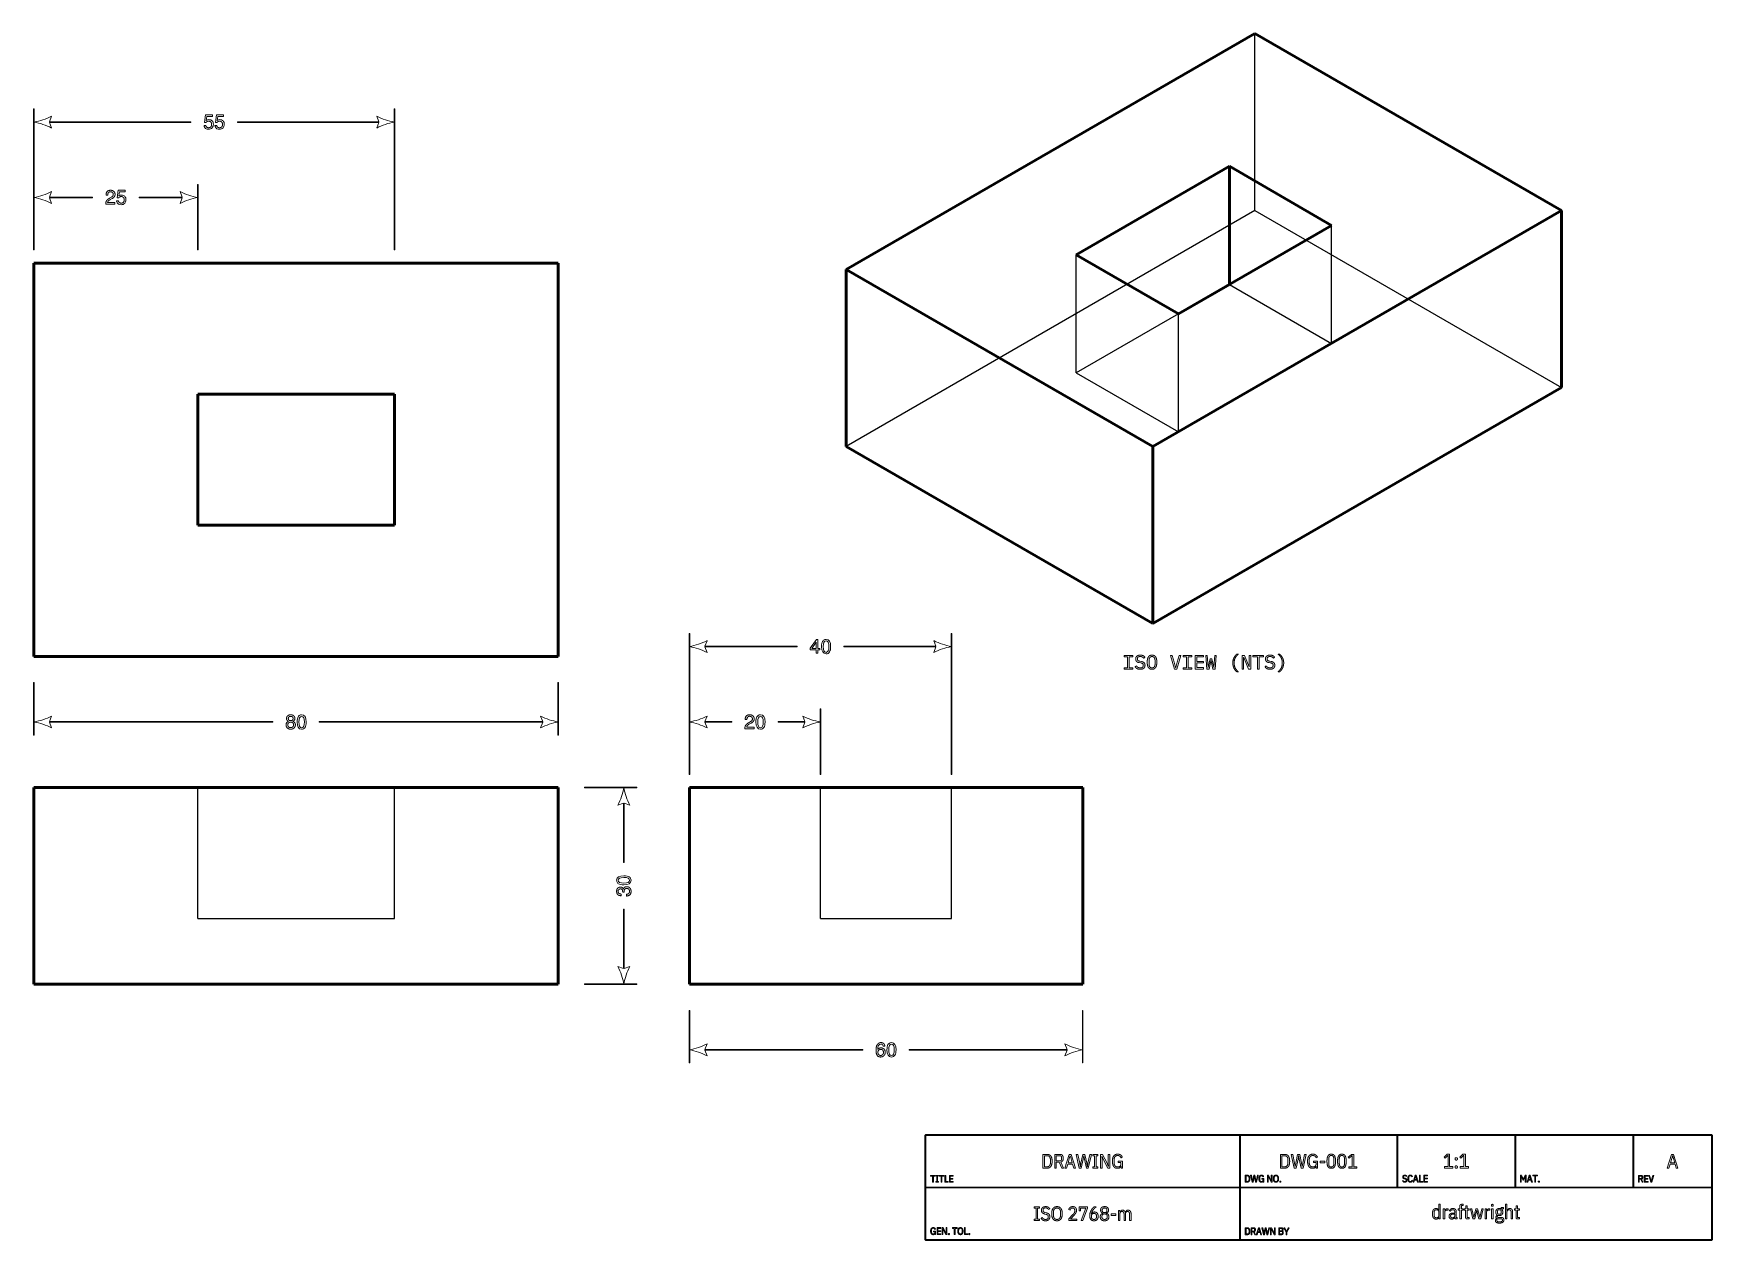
# Model space of a CAD drawing. Header units: millimetres. Extents: x 30 to 286, y 11 to 195.
import ezdxf

# ---------------------------------------------------------------- set-up
doc = ezdxf.new("R2010")
doc.units = ezdxf.units.MM
for name, color, linetype, lineweight in [('dims', 7, 'Continuous', 5), ('hidden', 7, 'Continuous', 25), ('part', 7, 'Continuous', 50)]:
    doc.layers.add(name, color=color, linetype=linetype, lineweight=lineweight)

msp = doc.modelspace()

# ---------------------------------------------------------------- linework, layer by layer
at = {"layer": 'dims'}
for p, q in [((29.95, 183.5), (29.95, 162)), ((30.05, 183.5), (29.95, 183.5)), ((30.05, 162), (30.05, 183.5)), ((32.38, 181.55), (32.7, 182.4)), ((56.17, 182.6), (56.01, 181.44)), ((57.27, 182.6), (56.17, 182.6)), ((56.3, 181.74), (56.39, 182.34)), ((56.39, 182.34), (57.27, 182.34)), ((57.27, 182.34), (57.27, 182.6)), ((57.84, 182.6), (57.68, 181.44)), ((58.94, 182.6), (57.84, 182.6)), ((57.97, 181.74), (58.05, 182.34)), ((58.05, 182.34), (58.94, 182.34)), ((58.94, 182.34), (58.94, 182.6)), ((82.3, 182.4), (82.62, 181.55)), ((84.95, 183.5), (84.95, 162)), ((85.05, 183.5), (84.95, 183.5)), ((85.05, 162), (85.05, 183.5)), ((53.95, 181.55), (32.38, 181.55)), ((32.7, 180.6), (32.38, 181.45)), ((32.38, 181.45), (53.95, 181.45)), ((53.95, 181.45), (53.95, 181.55)), ((56.21, 180.99), (55.95, 180.99)), ((56.01, 181.44), (56.26, 181.44)), ((57.88, 180.99), (57.62, 180.99)), ((57.68, 181.44), (57.93, 181.44)), ((82.62, 181.55), (61.05, 181.55)), ((61.05, 181.55), (61.05, 181.45)), ((61.05, 181.45), (82.62, 181.45)), ((82.62, 181.45), (82.3, 180.6)), ((29.95, 172), (29.95, 162)), ((30.05, 172), (29.95, 172)), ((30.05, 162), (30.05, 172)), ((54.95, 172), (54.95, 162)), ((55.05, 172), (54.95, 172)), ((55.05, 162), (55.05, 172)), ((32.38, 170.05), (32.7, 170.9)), ((38.95, 170.05), (32.38, 170.05)), ((32.7, 169.1), (32.38, 169.95)), ((32.38, 169.95), (38.95, 169.95)), ((38.95, 169.95), (38.95, 170.05)), ((41, 170.36), (41.26, 170.36)), ((42.36, 169.23), (41.24, 169.23)), ((41.82, 170.05), (41.54, 169.89)), ((41.63, 169.67), (41.93, 169.83)), ((42.36, 168.97), (42.36, 169.23)), ((42.88, 169.49), (42.62, 169.49)), ((42.84, 171.1), (42.68, 169.94)), ((42.68, 169.94), (42.93, 169.94)), ((43.94, 171.1), (42.84, 171.1)), ((42.97, 170.24), (43.06, 170.84)), ((43.06, 170.84), (43.94, 170.84)), ((43.94, 170.84), (43.94, 171.1)), ((52.62, 170.05), (46.05, 170.05)), ((46.05, 170.05), (46.05, 169.95)), ((46.05, 169.95), (52.62, 169.95)), ((52.3, 170.9), (52.62, 170.05)), ((52.62, 169.95), (52.3, 169.1)), ((40.95, 168.97), (42.36, 168.97)), ((29.95, 162), (30.05, 162)), ((29.95, 162), (30.05, 162)), ((54.95, 162), (55.05, 162)), ((84.95, 162), (85.05, 162)), ((129.95, 103.5), (129.95, 82)), ((130.05, 103.5), (129.95, 103.5)), ((130.05, 82), (130.05, 103.5)), ((149.41, 102.6), (148.45, 101.26)), ((149.61, 102.6), (149.41, 102.6)), ((149.61, 101.22), (149.61, 102.6)), ((169.95, 103.5), (169.95, 82)), ((170.05, 103.5), (169.95, 103.5)), ((170.05, 82), (170.05, 103.5)), ((132.38, 101.55), (132.7, 102.4)), ((146.45, 101.55), (132.38, 101.55)), ((132.7, 100.6), (132.38, 101.45)), ((132.38, 101.45), (146.45, 101.45)), ((146.45, 101.45), (146.45, 101.55)), ((148.45, 101.26), (148.45, 100.98)), ((148.45, 100.98), (149.34, 100.98)), ((148.68, 101.22), (149.34, 102.15)), ((149.34, 101.22), (148.68, 101.22)), ((149.34, 102.15), (149.34, 101.22)), ((149.34, 100.98), (149.34, 100.47)), ((149.34, 100.47), (149.61, 100.47)), ((149.92, 101.22), (149.61, 101.22)), ((149.61, 100.98), (149.92, 100.98)), ((149.61, 100.47), (149.61, 100.98)), ((149.92, 100.98), (149.92, 101.22)), ((167.62, 101.55), (153.55, 101.55)), ((153.55, 101.55), (153.55, 101.45)), ((153.55, 101.45), (167.62, 101.45)), ((167.3, 102.4), (167.62, 101.55)), ((167.62, 101.45), (167.3, 100.6)), ((196.33, 100.16), (196.33, 99.96)), ((197.63, 100.16), (196.33, 100.16)), ((196.33, 99.96), (196.86, 99.96)), ((196.86, 99.96), (196.86, 98.27)), ((197.11, 99.96), (197.63, 99.96)), ((197.11, 98.27), (197.11, 99.96)), ((197.63, 99.96), (197.63, 100.16)), ((203.39, 100.16), (204.01, 98.07)), ((203.66, 100.16), (203.39, 100.16)), ((203.95, 99.12), (203.66, 100.16)), ((204.35, 98.07), (204.97, 100.16)), ((204.72, 100.16), (204.42, 99.12)), ((204.97, 100.16), (204.72, 100.16)), ((205.33, 100.16), (205.33, 99.96)), ((206.63, 100.16), (205.33, 100.16)), ((205.33, 99.96), (205.86, 99.96)), ((205.86, 99.96), (205.86, 98.27)), ((206.11, 99.96), (206.63, 99.96)), ((206.11, 98.27), (206.11, 99.96)), ((206.63, 99.96), (206.63, 100.16)), ((207.15, 100.16), (207.15, 98.07)), ((208.44, 100.16), (207.15, 100.16)), ((207.4, 99.94), (208.44, 99.94)), ((207.4, 99.24), (207.4, 99.94)), ((208.44, 99.94), (208.44, 100.16)), ((208.79, 100.16), (208.95, 98.07)), ((209.01, 100.16), (208.79, 100.16)), ((209.1, 98.96), (209.01, 100.16)), ((210.16, 100.16), (210.07, 98.96)), ((210.38, 100.16), (210.16, 100.16)), ((210.21, 98.07), (210.38, 100.16)), ((213.76, 100.35), (213.52, 100.35)), ((214.32, 100.16), (214.32, 98.07)), ((214.68, 100.16), (214.32, 100.16)), ((215.39, 98.4), (214.68, 100.16)), ((215.41, 100.16), (215.41, 98.4)), ((215.64, 100.16), (215.41, 100.16)), ((215.64, 98.07), (215.64, 100.16)), ((215.96, 100.16), (215.96, 99.94)), ((217.61, 100.16), (215.96, 100.16)), ((215.96, 99.94), (216.66, 99.94)), ((216.66, 99.94), (216.66, 98.07)), ((216.91, 99.94), (217.61, 99.94)), ((216.91, 98.07), (216.91, 99.94)), ((217.61, 99.94), (217.61, 100.16)), ((220.04, 100.35), (219.8, 100.35)), ((196.33, 98.27), (196.33, 98.07)), ((196.86, 98.27), (196.33, 98.27)), ((196.33, 98.07), (197.63, 98.07)), ((197.63, 98.27), (197.11, 98.27)), ((197.63, 98.07), (197.63, 98.27)), ((198.2, 98.55), (198.02, 98.4)), ((198.63, 99.05), (198.86, 99.01)), ((198.96, 99.23), (198.74, 99.27)), ((199.31, 99.73), (199.49, 99.88)), ((200.12, 98.95), (200.12, 99.29)), ((201.05, 99.29), (201.05, 98.95)), ((204.18, 98.32), (203.95, 99.12)), ((204.01, 98.07), (204.35, 98.07)), ((204.19, 98.32), (204.18, 98.32)), ((204.42, 99.12), (204.19, 98.32)), ((205.33, 98.27), (205.33, 98.07)), ((205.86, 98.27), (205.33, 98.27)), ((205.33, 98.07), (206.63, 98.07)), ((206.63, 98.27), (206.11, 98.27)), ((206.63, 98.07), (206.63, 98.27)), ((207.15, 98.07), (208.44, 98.07)), ((208.41, 99.24), (207.4, 99.24)), ((207.4, 99.02), (208.41, 99.02)), ((207.4, 98.29), (207.4, 99.02)), ((208.44, 98.29), (207.4, 98.29)), ((208.41, 99.02), (208.41, 99.24)), ((208.44, 98.07), (208.44, 98.29)), ((208.95, 98.07), (209.31, 98.07)), ((209.14, 98.33), (209.1, 98.96)), ((209.17, 98.33), (209.14, 98.33)), ((209.44, 99.62), (209.17, 98.33)), ((209.31, 98.07), (209.57, 99.32)), ((209.73, 99.62), (209.44, 99.62)), ((209.57, 99.32), (209.59, 99.32)), ((209.59, 99.32), (209.85, 98.07)), ((210, 98.33), (209.73, 99.62)), ((209.85, 98.07), (210.21, 98.07)), ((210.03, 98.33), (210, 98.33)), ((210.07, 98.96), (210.03, 98.33)), ((213.12, 98.87), (213.12, 99.13)), ((213.52, 97.66), (213.76, 97.66)), ((214.32, 98.07), (214.55, 98.07)), ((214.55, 99.83), (214.57, 99.83)), ((214.55, 98.07), (214.55, 99.83)), ((214.57, 99.83), (215.28, 98.07)), ((215.28, 98.07), (215.64, 98.07)), ((215.41, 98.4), (215.39, 98.4)), ((216.66, 98.07), (216.91, 98.07)), ((218, 98.55), (217.82, 98.4)), ((218.43, 99.05), (218.66, 99.01)), ((218.76, 99.23), (218.54, 99.27)), ((219.11, 99.73), (219.29, 99.88)), ((219.8, 97.66), (220.04, 97.66)), ((220.44, 99.13), (220.44, 98.87)), ((30.05, 96), (29.95, 96)), ((29.95, 96), (29.95, 88)), ((30.05, 88), (30.05, 96)), ((110.05, 96), (109.95, 96)), ((109.95, 96), (109.95, 88)), ((110.05, 88), (110.05, 96)), ((32.38, 90.05), (32.7, 90.9)), ((66.46, 90.05), (32.38, 90.05)), ((32.7, 89.1), (32.38, 89.95)), ((32.38, 89.95), (66.46, 89.95)), ((66.46, 89.95), (66.46, 90.05)), ((107.62, 90.05), (73.54, 90.05)), ((73.54, 90.05), (73.54, 89.95)), ((73.54, 89.95), (107.62, 89.95)), ((107.3, 90.9), (107.62, 90.05)), ((107.62, 89.95), (107.3, 89.1)), ((129.95, 92), (129.95, 82)), ((130.05, 92), (129.95, 92)), ((130.05, 82), (130.05, 92)), ((132.38, 90.05), (132.7, 90.9)), ((136.46, 90.05), (132.38, 90.05)), ((132.7, 89.1), (132.38, 89.95)), ((132.38, 89.95), (136.46, 89.95)), ((136.46, 89.95), (136.46, 90.05)), ((138.5, 90.36), (138.77, 90.36)), ((139.33, 90.05), (139.05, 89.89)), ((139.14, 89.67), (139.44, 89.83)), ((147.62, 90.05), (143.54, 90.05)), ((143.54, 90.05), (143.54, 89.95)), ((143.54, 89.95), (147.62, 89.95)), ((147.3, 90.9), (147.62, 90.05)), ((147.62, 89.95), (147.3, 89.1)), ((149.95, 92), (149.95, 82)), ((150.05, 92), (149.95, 92)), ((150.05, 82), (150.05, 92)), ((29.95, 88), (30.05, 88)), ((109.95, 88), (110.05, 88)), ((138.46, 88.97), (139.87, 88.97)), ((139.87, 89.23), (138.75, 89.23)), ((139.87, 88.97), (139.87, 89.23)), ((129.95, 82), (130.05, 82)), ((129.95, 82), (130.05, 82)), ((149.95, 82), (150.05, 82)), ((169.95, 82), (170.05, 82)), ((122, 80.05), (114, 80.05)), ((114, 80.05), (114, 79.95)), ((114, 79.95), (122, 79.95)), ((122, 79.95), (122, 80.05)), ((119.1, 77.3), (119.95, 77.62)), ((119.95, 77.62), (119.95, 68.55)), ((120.05, 68.55), (120.05, 77.62)), ((120.05, 77.62), (120.9, 77.3)), ((119.95, 68.55), (120.05, 68.55)), ((120.05, 64.05), (120.05, 64.16)), ((120.05, 64.02), (120.05, 64.05)), ((119.59, 63.5), (119.59, 63.76)), ((119.83, 64.02), (120.05, 64.02)), ((120.41, 63.72), (120.41, 63.45)), ((120.05, 61.45), (119.95, 61.45)), ((119.95, 61.45), (119.95, 52.38)), ((120.05, 52.38), (120.05, 61.45)), ((119.95, 52.38), (119.1, 52.7)), ((120.9, 52.7), (120.05, 52.38)), ((122, 50.05), (114, 50.05)), ((114, 50.05), (114, 49.95)), ((114, 49.95), (122, 49.95)), ((122, 49.95), (122, 50.05)), ((130.05, 46), (129.95, 46)), ((129.95, 46), (129.95, 38)), ((130.05, 38), (130.05, 46)), ((190.05, 46), (189.95, 46)), ((189.95, 46), (189.95, 38)), ((190.05, 38), (190.05, 46)), ((132.38, 40.05), (132.7, 40.9)), ((156.47, 40.05), (132.38, 40.05)), ((132.7, 39.1), (132.38, 39.95)), ((132.38, 39.95), (156.47, 39.95)), ((156.47, 39.95), (156.47, 40.05)), ((159.57, 40.54), (159.84, 40.54)), ((187.62, 40.05), (163.53, 40.05)), ((163.53, 40.05), (163.53, 39.95)), ((163.53, 39.95), (187.62, 39.95)), ((187.3, 40.9), (187.62, 40.05)), ((187.62, 39.95), (187.3, 39.1)), ((129.95, 38), (130.05, 38)), ((189.95, 38), (190.05, 38)), ((166.07, 27), (165.93, 27)), ((165.93, 27), (165.93, 11)), ((286, 27.07), (166, 27.07)), ((166, 27.07), (166, 26.93)), ((166, 26.93), (286, 26.93)), ((166.07, 11), (166.07, 27)), ((213.93, 27), (213.93, 19)), ((214.07, 27), (213.93, 27)), ((214.07, 19), (214.07, 27)), ((237.93, 27), (237.93, 19)), ((238.07, 27), (237.93, 27)), ((238.07, 19), (238.07, 27)), ((255.93, 27), (255.93, 19)), ((256.07, 27), (255.93, 27)), ((256.07, 19), (256.07, 27)), ((273.93, 27), (273.93, 19)), ((274.07, 27), (273.93, 27)), ((274.07, 19), (274.07, 27)), ((285.93, 27), (285.93, 11)), ((286.07, 27), (285.93, 27)), ((286, 26.93), (286, 27.07)), ((286.07, 11), (286.07, 27)), ((183.92, 24.05), (183.92, 21.95)), ((184.58, 24.05), (183.92, 24.05)), ((184.16, 23.84), (184.58, 23.84)), ((184.16, 22.16), (184.16, 23.84)), ((185.08, 23.23), (185.08, 22.77)), ((185.74, 24.05), (185.74, 21.95)), ((186.52, 24.05), (185.74, 24.05)), ((185.98, 23.84), (186.51, 23.84)), ((185.98, 23.06), (185.98, 23.84)), ((186.51, 23.06), (185.98, 23.06)), ((186.78, 23.55), (186.78, 23.34)), ((187.95, 24.05), (187.29, 21.95)), ((187.78, 22.78), (188.01, 23.57)), ((188.25, 24.05), (187.95, 24.05)), ((188.01, 23.57), (188.08, 23.83)), ((188.08, 23.83), (188.11, 23.83)), ((188.11, 23.83), (188.17, 23.57)), ((188.17, 23.57), (188.42, 22.78)), ((188.9, 21.95), (188.25, 24.05)), ((189.02, 24.05), (189.48, 21.95)), ((189.27, 24.05), (189.02, 24.05)), ((189.55, 22.69), (189.27, 24.05)), ((190.02, 24.05), (189.73, 22.69)), ((189.78, 21.95), (190.09, 23.31)), ((190.34, 24.05), (190.02, 24.05)), ((190.09, 23.31), (190.16, 23.84)), ((190.16, 23.84), (190.19, 23.84)), ((190.19, 23.84), (190.27, 23.31)), ((190.27, 23.31), (190.56, 21.95)), ((190.63, 22.69), (190.34, 24.05)), ((191.09, 24.05), (190.81, 22.69)), ((190.86, 21.95), (191.33, 24.05)), ((191.33, 24.05), (191.09, 24.05)), ((191.55, 24.05), (191.55, 23.85)), ((192.32, 24.05), (191.55, 24.05)), ((191.55, 23.85), (191.81, 23.85)), ((191.81, 23.85), (191.81, 22.15)), ((192.05, 23.85), (192.32, 23.85)), ((192.05, 22.15), (192.05, 23.85)), ((192.32, 23.85), (192.32, 24.05)), ((192.73, 24.05), (192.73, 21.95)), ((193.02, 24.05), (192.73, 24.05)), ((192.94, 23.74), (192.97, 23.74)), ((192.96, 23.31), (192.94, 23.74)), ((192.96, 21.95), (192.96, 23.31)), ((192.97, 23.74), (193.15, 23.31)), ((193.72, 22.69), (193.02, 24.05)), ((193.15, 23.31), (193.85, 21.95)), ((193.91, 24.05), (193.91, 22.69)), ((194.14, 24.05), (193.91, 24.05)), ((194.14, 21.95), (194.14, 24.05)), ((194.8, 22.77), (194.8, 23.23)), ((195.85, 23.52), (196.04, 23.64)), ((220.16, 24.05), (220.16, 21.95)), ((220.82, 24.05), (220.16, 24.05)), ((220.4, 23.84), (220.82, 23.84)), ((220.4, 22.16), (220.4, 23.84)), ((221.32, 23.23), (221.32, 22.77)), ((221.79, 24.05), (222.25, 21.95)), ((222.04, 24.05), (221.79, 24.05)), ((222.32, 22.69), (222.04, 24.05)), ((222.79, 24.05), (222.5, 22.69)), ((222.55, 21.95), (222.86, 23.31)), ((223.11, 24.05), (222.79, 24.05)), ((222.86, 23.31), (222.93, 23.84)), ((222.93, 23.84), (222.96, 23.84)), ((222.96, 23.84), (223.04, 23.31)), ((223.04, 23.31), (223.32, 21.95)), ((223.4, 22.69), (223.11, 24.05)), ((223.86, 24.05), (223.58, 22.69)), ((223.62, 21.95), (224.1, 24.05)), ((224.1, 24.05), (223.86, 24.05)), ((224.57, 22.77), (224.57, 23.23)), ((225.62, 23.52), (225.81, 23.64)), ((227.53, 22.71), (227.53, 23.29)), ((228.33, 23.29), (228.33, 22.71)), ((229.15, 22.71), (229.15, 23.29)), ((229.95, 23.29), (229.95, 22.71)), ((230.99, 24.05), (230.52, 23.61)), ((230.52, 23.61), (230.66, 23.46)), ((230.66, 23.46), (231.1, 23.87)), ((231.36, 24.05), (230.99, 24.05)), ((231.1, 23.87), (231.12, 23.87)), ((231.12, 23.87), (231.12, 22.16)), ((231.36, 22.16), (231.36, 24.05)), ((245.62, 24.07), (245.14, 23.62)), ((245.14, 23.62), (245.28, 23.48)), ((245.28, 23.48), (245.72, 23.89)), ((245.98, 24.07), (245.62, 24.07)), ((245.72, 23.89), (245.74, 23.89)), ((245.74, 23.89), (245.74, 22.18)), ((245.98, 22.18), (245.98, 24.07)), ((246.81, 23.38), (246.81, 23.34)), ((247.17, 23.34), (247.17, 23.38)), ((248.01, 24.07), (247.54, 23.62)), ((247.54, 23.62), (247.67, 23.48)), ((247.67, 23.48), (248.12, 23.89)), ((248.38, 24.07), (248.01, 24.07)), ((248.12, 23.89), (248.14, 23.89)), ((248.14, 23.89), (248.14, 22.18)), ((248.38, 22.18), (248.38, 24.07)), ((279.85, 24.05), (279.19, 21.95)), ((279.68, 22.78), (279.91, 23.57)), ((280.15, 24.05), (279.85, 24.05)), ((279.91, 23.57), (279.98, 23.83)), ((279.98, 23.83), (280.01, 23.83)), ((280.01, 23.83), (280.08, 23.57)), ((280.08, 23.57), (280.32, 22.78)), ((280.81, 21.95), (280.15, 24.05)), ((166.8, 20.85), (166.8, 20.74)), ((167.51, 20.85), (166.8, 20.85)), ((166.8, 20.74), (167.1, 20.74)), ((167.1, 20.74), (167.1, 19.8)), ((167.22, 20.74), (167.51, 20.74)), ((167.22, 19.8), (167.22, 20.74)), ((167.51, 20.74), (167.51, 20.85)), ((167.62, 20.85), (167.62, 20.75)), ((168.01, 20.85), (167.62, 20.85)), ((167.62, 20.75), (167.75, 20.75)), ((167.75, 20.75), (167.75, 19.9)), ((167.87, 20.75), (168.01, 20.75)), ((167.87, 19.9), (167.87, 20.75)), ((168.01, 20.75), (168.01, 20.85)), ((168.12, 20.85), (168.12, 20.74)), ((168.83, 20.85), (168.12, 20.85)), ((168.12, 20.74), (168.41, 20.74)), ((168.41, 20.74), (168.41, 19.8)), ((168.53, 20.74), (168.83, 20.74)), ((168.53, 19.8), (168.53, 20.74)), ((168.83, 20.74), (168.83, 20.85)), ((168.98, 20.85), (168.98, 19.8)), ((169.1, 20.85), (168.98, 20.85)), ((169.1, 19.9), (169.1, 20.85)), ((169.66, 20.85), (169.66, 19.8)), ((170.24, 20.85), (169.66, 20.85)), ((169.78, 20.74), (170.24, 20.74)), ((169.78, 20.38), (169.78, 20.74)), ((170.24, 20.74), (170.24, 20.85)), ((183.92, 21.95), (184.58, 21.95)), ((184.58, 22.16), (184.16, 22.16)), ((185.74, 21.95), (185.98, 21.95)), ((185.98, 21.95), (185.98, 22.85)), ((185.98, 22.85), (186.42, 22.85)), ((186.42, 22.85), (186.82, 21.95)), ((187.09, 21.95), (186.66, 22.87)), ((186.82, 21.95), (187.09, 21.95)), ((187.29, 21.95), (187.53, 21.95)), ((187.53, 21.95), (187.72, 22.58)), ((187.72, 22.58), (188.47, 22.58)), ((188.42, 22.78), (187.78, 22.78)), ((188.47, 22.58), (188.66, 21.95)), ((188.66, 21.95), (188.9, 21.95)), ((189.48, 21.95), (189.78, 21.95)), ((189.63, 22.19), (189.55, 22.69)), ((189.66, 22.19), (189.63, 22.19)), ((189.73, 22.69), (189.66, 22.19)), ((190.56, 21.95), (190.86, 21.95)), ((190.7, 22.19), (190.63, 22.69)), ((190.73, 22.19), (190.7, 22.19)), ((190.81, 22.69), (190.73, 22.19)), ((191.55, 22.15), (191.55, 21.95)), ((191.81, 22.15), (191.55, 22.15)), ((191.55, 21.95), (192.32, 21.95)), ((192.32, 22.15), (192.05, 22.15)), ((192.32, 21.95), (192.32, 22.15)), ((192.73, 21.95), (192.96, 21.95)), ((193.9, 22.26), (193.72, 22.69)), ((193.85, 21.95), (194.14, 21.95)), ((193.93, 22.26), (193.9, 22.26)), ((193.91, 22.69), (193.93, 22.26)), ((195.43, 23.02), (195.43, 22.81)), ((196.08, 23.02), (195.43, 23.02)), ((195.43, 22.81), (195.84, 22.81)), ((195.82, 22.24), (195.85, 22.24)), ((195.84, 22.81), (195.84, 22.59)), ((195.85, 22.24), (195.85, 21.95)), ((195.85, 21.95), (196.08, 21.95)), ((196.08, 21.95), (196.08, 23.02)), ((214.8, 20.87), (214.8, 19.82)), ((215.13, 20.87), (214.8, 20.87)), ((214.92, 20.76), (215.13, 20.76)), ((214.92, 19.92), (214.92, 20.76)), ((215.61, 20.87), (215.84, 19.82)), ((215.74, 20.87), (215.61, 20.87)), ((215.88, 20.19), (215.74, 20.87)), ((216.11, 20.87), (215.97, 20.19)), ((215.99, 19.82), (216.15, 20.49)), ((216.27, 20.87), (216.11, 20.87)), ((216.15, 20.49), (216.18, 20.76)), ((216.18, 20.76), (216.2, 20.76)), ((216.2, 20.76), (216.24, 20.49)), ((216.24, 20.49), (216.38, 19.82)), ((216.42, 20.19), (216.27, 20.87)), ((216.65, 20.87), (216.51, 20.19)), ((216.53, 19.82), (216.77, 20.87)), ((216.77, 20.87), (216.65, 20.87)), ((217.53, 20.6), (217.63, 20.66)), ((218.18, 20.87), (218.18, 19.82)), ((218.33, 20.87), (218.18, 20.87)), ((218.29, 20.71), (218.3, 20.71)), ((218.3, 20.5), (218.29, 20.71)), ((218.3, 20.71), (218.39, 20.5)), ((218.3, 19.82), (218.3, 20.5)), ((218.68, 20.19), (218.33, 20.87)), ((218.39, 20.5), (218.74, 19.82)), ((218.77, 20.87), (218.77, 20.19)), ((218.89, 20.87), (218.77, 20.87)), ((218.89, 19.82), (218.89, 20.87)), ((220.16, 21.95), (220.82, 21.95)), ((220.82, 22.16), (220.4, 22.16)), ((222.25, 21.95), (222.55, 21.95)), ((222.4, 22.19), (222.32, 22.69)), ((222.43, 22.19), (222.4, 22.19)), ((222.5, 22.69), (222.43, 22.19)), ((223.32, 21.95), (223.62, 21.95)), ((223.47, 22.19), (223.4, 22.69)), ((223.5, 22.19), (223.47, 22.19)), ((223.58, 22.69), (223.5, 22.19)), ((225.2, 23.02), (225.2, 22.81)), ((225.85, 23.02), (225.2, 23.02)), ((225.2, 22.81), (225.61, 22.81)), ((225.6, 22.24), (225.63, 22.24)), ((225.61, 22.81), (225.61, 22.59)), ((225.63, 22.24), (225.63, 21.95)), ((225.63, 21.95), (225.85, 21.95)), ((225.85, 21.95), (225.85, 23.02)), ((226.22, 22.99), (226.22, 22.74)), ((226.94, 22.99), (226.22, 22.99)), ((226.22, 22.74), (226.94, 22.74)), ((226.94, 22.74), (226.94, 22.99)), ((230.6, 22.16), (230.6, 21.95)), ((231.12, 22.16), (230.6, 22.16)), ((230.6, 21.95), (231.84, 21.95)), ((231.84, 22.16), (231.36, 22.16)), ((231.84, 21.95), (231.84, 22.16)), ((239.37, 20.65), (239.46, 20.72)), ((240.22, 20.6), (240.32, 20.66)), ((240.73, 20.87), (240.41, 19.82)), ((240.65, 20.23), (240.77, 20.63)), ((240.88, 20.87), (240.73, 20.87)), ((240.77, 20.63), (240.8, 20.76)), ((240.8, 20.76), (240.81, 20.76)), ((240.81, 20.76), (240.85, 20.63)), ((240.85, 20.63), (240.97, 20.23)), ((241.21, 19.82), (240.88, 20.87)), ((241.37, 20.87), (241.37, 19.82)), ((241.49, 20.87), (241.37, 20.87)), ((241.49, 19.92), (241.49, 20.87)), ((242.05, 20.87), (242.05, 19.82)), ((242.63, 20.87), (242.05, 20.87)), ((242.17, 20.76), (242.63, 20.76)), ((242.17, 20.4), (242.17, 20.76)), ((242.63, 20.76), (242.63, 20.87)), ((245.22, 22.18), (245.22, 21.97)), ((245.74, 22.18), (245.22, 22.18)), ((245.22, 21.97), (246.46, 21.97)), ((246.46, 22.18), (245.98, 22.18)), ((246.46, 21.97), (246.46, 22.18)), ((246.81, 22.14), (246.81, 22.09)), ((247.17, 22.09), (247.17, 22.14)), ((247.61, 22.18), (247.61, 21.97)), ((248.14, 22.18), (247.61, 22.18)), ((247.61, 21.97), (248.86, 21.97)), ((248.86, 22.18), (248.38, 22.18)), ((248.86, 21.97), (248.86, 22.18)), ((256.8, 20.87), (256.8, 19.82)), ((256.96, 20.87), (256.8, 20.87)), ((256.91, 20.71), (256.92, 20.71)), ((256.92, 20.54), (256.91, 20.71)), ((256.92, 20.71), (257, 20.54)), ((256.92, 19.82), (256.92, 20.54)), ((257.15, 20.46), (256.96, 20.87)), ((257, 20.54), (257.22, 20.07)), ((257.22, 20.07), (257.45, 20.54)), ((257.49, 20.87), (257.3, 20.46)), ((257.45, 20.54), (257.53, 20.72)), ((257.65, 20.87), (257.49, 20.87)), ((257.54, 20.72), (257.53, 20.54)), ((257.53, 20.72), (257.54, 20.72)), ((257.53, 20.54), (257.53, 19.82)), ((257.65, 19.82), (257.65, 20.87)), ((258.13, 20.87), (257.8, 19.82)), ((258.05, 20.23), (258.16, 20.63)), ((258.28, 20.87), (258.13, 20.87)), ((258.16, 20.63), (258.2, 20.76)), ((258.2, 20.76), (258.21, 20.76)), ((258.21, 20.76), (258.24, 20.63)), ((258.24, 20.63), (258.37, 20.23)), ((258.61, 19.82), (258.28, 20.87)), ((258.67, 20.87), (258.67, 20.76)), ((259.38, 20.87), (258.67, 20.87)), ((258.67, 20.76), (258.97, 20.76)), ((258.97, 20.76), (258.97, 19.82)), ((259.09, 20.76), (259.38, 20.76)), ((259.09, 19.82), (259.09, 20.76)), ((259.38, 20.76), (259.38, 20.87)), ((274.8, 20.85), (274.8, 19.8)), ((275.19, 20.85), (274.8, 20.85)), ((274.92, 20.74), (275.18, 20.74)), ((274.92, 20.35), (274.92, 20.74)), ((275.32, 20.6), (275.32, 20.5)), ((275.67, 20.85), (275.67, 19.8)), ((276.25, 20.85), (275.67, 20.85)), ((275.79, 20.74), (276.25, 20.74)), ((275.79, 20.38), (275.79, 20.74)), ((276.25, 20.74), (276.25, 20.85)), ((276.36, 20.85), (276.67, 19.8)), ((276.49, 20.85), (276.36, 20.85)), ((276.68, 20.17), (276.49, 20.85)), ((277, 20.85), (276.8, 20.17)), ((276.82, 19.8), (277.13, 20.85)), ((277.13, 20.85), (277, 20.85)), ((279.19, 21.95), (279.43, 21.95)), ((279.43, 21.95), (279.62, 22.58)), ((279.62, 22.58), (280.37, 22.58)), ((280.32, 22.78), (279.68, 22.78)), ((280.37, 22.58), (280.56, 21.95)), ((280.56, 21.95), (280.81, 21.95)), ((286, 19.07), (166, 19.07)), ((166, 19.07), (166, 18.93)), ((166, 18.93), (286, 18.93)), ((167.1, 19.8), (167.22, 19.8)), ((167.62, 19.9), (167.62, 19.8)), ((167.75, 19.9), (167.62, 19.9)), ((167.62, 19.8), (168.01, 19.8)), ((168.01, 19.9), (167.87, 19.9)), ((168.01, 19.8), (168.01, 19.9)), ((168.41, 19.8), (168.53, 19.8)), ((168.98, 19.8), (169.5, 19.8)), ((169.5, 19.9), (169.1, 19.9)), ((169.5, 19.8), (169.5, 19.9)), ((169.66, 19.8), (170.24, 19.8)), ((170.21, 20.38), (169.78, 20.38)), ((169.78, 20.28), (170.21, 20.28)), ((169.78, 19.9), (169.78, 20.28)), ((170.24, 19.9), (169.78, 19.9)), ((170.21, 20.28), (170.21, 20.38)), ((170.24, 19.8), (170.24, 19.9)), ((213.93, 19), (214.07, 19)), ((213.93, 19), (213.93, 11)), ((214.07, 19), (213.93, 19)), ((214.07, 11), (214.07, 19)), ((214.8, 19.82), (215.13, 19.82)), ((215.13, 19.92), (214.92, 19.92)), ((215.38, 20.46), (215.38, 20.22)), ((215.84, 19.82), (215.99, 19.82)), ((215.92, 19.94), (215.88, 20.19)), ((215.93, 19.94), (215.92, 19.94)), ((215.97, 20.19), (215.93, 19.94)), ((216.38, 19.82), (216.53, 19.82)), ((216.45, 19.94), (216.42, 20.19)), ((216.47, 19.94), (216.45, 19.94)), ((216.51, 20.19), (216.47, 19.94)), ((217.01, 20.22), (217.01, 20.46)), ((217.32, 20.35), (217.32, 20.25)), ((217.64, 20.35), (217.32, 20.35)), ((217.32, 20.25), (217.53, 20.25)), ((217.52, 19.96), (217.53, 19.96)), ((217.53, 20.25), (217.53, 20.13)), ((217.53, 19.96), (217.53, 19.82)), ((217.53, 19.82), (217.64, 19.82)), ((217.64, 19.82), (217.64, 20.35)), ((218.18, 19.82), (218.3, 19.82)), ((218.77, 19.97), (218.68, 20.19)), ((218.74, 19.82), (218.89, 19.82)), ((218.77, 20.19), (218.78, 19.97)), ((218.78, 19.97), (218.77, 19.97)), ((219.22, 20.22), (219.22, 20.46)), ((219.76, 20.46), (219.76, 20.22)), ((220.07, 19.9), (220.07, 19.88)), ((220.24, 19.88), (220.24, 19.9)), ((237.93, 19), (238.07, 19)), ((238.89, 20.05), (238.8, 19.98)), ((239.1, 20.31), (239.18, 20.29)), ((239.2, 20.4), (239.12, 20.42)), ((239.74, 20.22), (239.74, 20.46)), ((240.33, 20.03), (240.23, 20.09)), ((240.41, 19.82), (240.53, 19.82)), ((240.53, 19.82), (240.62, 20.13)), ((240.62, 20.13), (240.99, 20.13)), ((240.97, 20.23), (240.65, 20.23)), ((240.99, 20.13), (241.09, 19.82)), ((241.09, 19.82), (241.21, 19.82)), ((241.37, 19.82), (241.88, 19.82)), ((241.88, 19.92), (241.49, 19.92)), ((241.88, 19.82), (241.88, 19.92)), ((242.05, 19.82), (242.63, 19.82)), ((242.6, 20.4), (242.17, 20.4)), ((242.17, 20.3), (242.6, 20.3)), ((242.17, 19.92), (242.17, 20.3)), ((242.63, 19.92), (242.17, 19.92)), ((242.6, 20.3), (242.6, 20.4)), ((242.63, 19.82), (242.63, 19.92)), ((255.93, 19), (256.07, 19)), ((256.8, 19.82), (256.92, 19.82)), ((257.22, 20.27), (257.15, 20.46)), ((257.23, 20.27), (257.22, 20.27)), ((257.3, 20.46), (257.23, 20.27)), ((257.53, 19.82), (257.65, 19.82)), ((257.8, 19.82), (257.92, 19.82)), ((257.92, 19.82), (258.02, 20.13)), ((258.02, 20.13), (258.39, 20.13)), ((258.37, 20.23), (258.05, 20.23)), ((258.39, 20.13), (258.49, 19.82)), ((258.49, 19.82), (258.61, 19.82)), ((258.97, 19.82), (259.09, 19.82)), ((259.51, 19.9), (259.51, 19.88)), ((259.69, 19.88), (259.69, 19.9)), ((273.93, 19), (274.07, 19)), ((274.8, 19.8), (274.92, 19.8)), ((275.18, 20.35), (274.92, 20.35)), ((274.92, 19.8), (274.92, 20.25)), ((274.92, 20.25), (275.14, 20.25)), ((275.14, 20.25), (275.34, 19.8)), ((275.47, 19.8), (275.26, 20.26)), ((275.34, 19.8), (275.47, 19.8)), ((275.67, 19.8), (276.25, 19.8)), ((276.22, 20.38), (275.79, 20.38)), ((275.79, 20.28), (276.22, 20.28)), ((275.79, 19.9), (275.79, 20.28)), ((276.25, 19.9), (275.79, 19.9)), ((276.22, 20.28), (276.22, 20.38)), ((276.25, 19.8), (276.25, 19.9)), ((276.67, 19.8), (276.82, 19.8)), ((276.74, 19.9), (276.68, 20.17)), ((276.75, 19.9), (276.74, 19.9)), ((276.8, 20.17), (276.75, 19.9)), ((286, 18.93), (286, 19.07)), ((182.62, 16.05), (182.62, 15.85)), ((183.39, 16.05), (182.62, 16.05)), ((182.62, 15.85), (182.88, 15.85)), ((182.88, 15.85), (182.88, 14.15)), ((183.12, 15.85), (183.39, 15.85)), ((183.12, 14.15), (183.12, 15.85)), ((183.39, 15.85), (183.39, 16.05)), ((184.8, 15.62), (184.98, 15.75)), ((187.86, 15.63), (188.07, 15.55)), ((188.79, 15.5), (188.79, 15.42)), ((189.47, 16.05), (189.47, 15.45)), ((190.72, 16.05), (189.47, 16.05)), ((189.47, 15.45), (189.69, 15.45)), ((189.69, 15.84), (190.48, 15.84)), ((189.69, 15.45), (189.69, 15.84)), ((190.48, 15.84), (189.76, 13.95)), ((190.02, 13.95), (190.72, 15.84)), ((190.72, 15.84), (190.72, 16.05)), ((192.07, 16.05), (191.76, 16.05)), ((192.99, 15.48), (192.99, 15.55)), ((193.7, 15.55), (193.7, 15.48)), ((195.46, 15.5), (195.46, 13.95)), ((195.69, 15.5), (195.46, 15.5)), ((195.69, 15.25), (195.69, 15.5)), ((244.33, 15.5), (244.3, 15.5)), ((244.33, 16.43), (244.33, 15.5)), ((244.56, 16.43), (244.33, 16.43)), ((244.56, 14.21), (244.56, 16.43)), ((245.02, 15.76), (245.02, 14.21)), ((245.25, 15.76), (245.02, 15.76)), ((245.25, 15.47), (245.25, 15.76)), ((245.28, 15.47), (245.25, 15.47)), ((245.59, 15.53), (245.74, 15.53)), ((245.74, 15.76), (245.66, 15.76)), ((245.74, 15.53), (245.74, 15.76)), ((245.96, 15.49), (246.09, 15.37)), ((247.31, 15.76), (247.31, 15.55)), ((247.54, 15.76), (247.31, 15.76)), ((247.31, 15.55), (247.54, 15.55)), ((247.54, 16.13), (247.54, 15.76)), ((247.54, 15.55), (247.54, 14.21)), ((247.77, 16.23), (248.06, 16.23)), ((247.77, 15.76), (247.77, 16.23)), ((248.06, 15.76), (247.77, 15.76)), ((247.77, 15.55), (248.06, 15.55)), ((247.77, 14.21), (247.77, 15.55)), ((248.06, 16.43), (247.83, 16.43)), ((248.06, 16.23), (248.06, 16.43)), ((248.06, 15.55), (248.06, 15.76)), ((248.2, 15.76), (248.2, 15.55)), ((248.33, 15.76), (248.2, 15.76)), ((248.2, 15.55), (248.42, 15.55)), ((248.42, 15.55), (248.42, 14.44)), ((248.44, 16.18), (248.44, 15.89)), ((248.65, 16.18), (248.44, 16.18)), ((248.65, 15.76), (248.65, 16.18)), ((248.95, 15.76), (248.65, 15.76)), ((248.65, 15.55), (248.95, 15.55)), ((248.65, 14.41), (248.65, 15.55)), ((248.95, 15.55), (248.95, 15.76)), ((249.15, 15.76), (249.52, 14.21)), ((249.37, 15.76), (249.15, 15.76)), ((249.52, 15.08), (249.37, 15.76)), ((250, 15.76), (249.84, 15.08)), ((250.26, 15.76), (250, 15.76)), ((250, 14.96), (250.11, 15.53)), ((250.11, 15.53), (250.14, 15.53)), ((250.14, 15.53), (250.25, 14.96)), ((250.42, 15.08), (250.26, 15.76)), ((250.72, 14.21), (251.1, 15.76)), ((250.88, 15.76), (250.73, 15.08)), ((251.1, 15.76), (250.88, 15.76)), ((251.39, 15.76), (251.39, 14.21)), ((251.62, 15.76), (251.39, 15.76)), ((251.62, 15.47), (251.62, 15.76)), ((251.65, 15.47), (251.62, 15.47)), ((251.97, 15.53), (252.12, 15.53)), ((252.12, 15.76), (252.03, 15.76)), ((252.12, 15.53), (252.12, 15.76)), ((252.36, 16.3), (252.36, 16.25)), ((252.39, 15.76), (252.39, 14.21)), ((252.62, 15.76), (252.39, 15.76)), ((252.62, 14.21), (252.62, 15.76)), ((252.64, 16.25), (252.64, 16.3)), ((253.83, 15.79), (253.83, 15.74)), ((253.93, 15.76), (254.2, 15.76)), ((253.93, 15.67), (253.93, 15.76)), ((254.2, 15.96), (253.99, 15.96)), ((254.2, 15.76), (254.2, 15.96)), ((254.5, 16.43), (254.5, 14.21)), ((254.73, 16.43), (254.5, 16.43)), ((254.73, 15.5), (254.73, 16.43)), ((254.76, 15.5), (254.73, 15.5)), ((255.89, 15.76), (255.89, 15.55)), ((256.03, 15.76), (255.89, 15.76)), ((255.89, 15.55), (256.12, 15.55)), ((256.12, 15.55), (256.12, 14.44)), ((256.14, 16.18), (256.14, 15.89)), ((256.35, 16.18), (256.14, 16.18)), ((256.35, 15.76), (256.35, 16.18)), ((256.65, 15.76), (256.35, 15.76)), ((256.35, 15.55), (256.65, 15.55)), ((256.35, 14.41), (256.35, 15.55)), ((256.65, 15.55), (256.65, 15.76)), ((167.79, 12.87), (167.79, 11.82)), ((168.37, 12.87), (167.79, 12.87)), ((168.37, 12.76), (168.37, 12.87)), ((168.58, 12.87), (168.58, 11.82)), ((168.72, 12.87), (168.58, 12.87)), ((169.07, 12.19), (168.72, 12.87)), ((169.17, 12.87), (169.17, 12.19)), ((169.28, 12.87), (169.17, 12.87)), ((169.28, 11.82), (169.28, 12.87)), ((170.13, 12.87), (170.13, 12.76)), ((170.84, 12.87), (170.13, 12.87)), ((170.84, 12.76), (170.84, 12.87)), ((171.95, 12.87), (171.95, 11.82)), ((172.07, 12.87), (171.95, 12.87)), ((172.07, 11.92), (172.07, 12.87)), ((182.62, 14.15), (182.62, 13.95)), ((182.88, 14.15), (182.62, 14.15)), ((182.62, 13.95), (183.39, 13.95)), ((183.39, 14.15), (183.12, 14.15)), ((183.39, 13.95), (183.39, 14.15)), ((183.83, 14.42), (183.66, 14.27)), ((184.25, 14.94), (184.41, 14.9)), ((184.45, 15.13), (184.3, 15.16)), ((185.54, 14.77), (185.54, 15.23)), ((186.62, 15.23), (186.62, 14.77)), ((188.51, 14.86), (187.87, 14.2)), ((187.87, 14.2), (187.87, 13.95)), ((187.87, 13.95), (189.11, 13.95)), ((188.13, 14.16), (188.65, 14.71)), ((189.11, 14.16), (188.13, 14.16)), ((189.11, 13.95), (189.11, 14.16)), ((189.76, 13.95), (190.02, 13.95)), ((191.36, 14.96), (191.33, 14.96)), ((191.33, 14.56), (191.33, 14.62)), ((192.11, 14.62), (192.11, 14.56)), ((192.94, 14.5), (192.94, 14.58)), ((193.08, 15.07), (193.08, 15.04)), ((193.6, 15.04), (193.6, 15.07)), ((193.75, 14.58), (193.75, 14.5)), ((194.33, 14.99), (194.33, 14.74)), ((195.05, 14.99), (194.33, 14.99)), ((194.33, 14.74), (195.05, 14.74)), ((195.05, 14.74), (195.05, 14.99)), ((195.46, 13.95), (195.69, 13.95)), ((195.72, 15.25), (195.69, 15.25)), ((195.69, 13.95), (195.69, 15.01)), ((196.31, 14.95), (196.31, 13.95)), ((196.31, 13.95), (196.53, 13.95)), ((196.52, 15.25), (196.49, 15.25)), ((196.53, 13.95), (196.53, 15.01)), ((197.15, 14.95), (197.15, 13.95)), ((197.15, 13.95), (197.38, 13.95)), ((197.38, 13.95), (197.38, 14.96)), ((214.8, 12.85), (214.8, 11.8)), ((215.13, 12.85), (214.8, 12.85)), ((215.71, 12.85), (215.71, 11.8)), ((216.1, 12.85), (215.71, 12.85)), ((216.81, 12.85), (216.48, 11.8)), ((216.96, 12.85), (216.81, 12.85)), ((217.29, 11.8), (216.96, 12.85)), ((217.35, 12.85), (217.58, 11.8)), ((217.47, 12.85), (217.35, 12.85)), ((217.62, 12.17), (217.47, 12.85)), ((217.85, 12.85), (217.71, 12.17)), ((218.01, 12.85), (217.85, 12.85)), ((218.15, 12.17), (218.01, 12.85)), ((218.38, 12.85), (218.24, 12.17)), ((218.27, 11.8), (218.51, 12.85)), ((218.51, 12.85), (218.38, 12.85)), ((218.66, 12.85), (218.66, 11.8)), ((218.81, 12.85), (218.66, 12.85)), ((219.15, 12.17), (218.81, 12.85)), ((219.25, 12.85), (219.25, 12.17)), ((219.37, 12.85), (219.25, 12.85)), ((219.37, 11.8), (219.37, 12.85)), ((219.93, 12.85), (219.93, 11.8)), ((220.33, 12.85), (219.93, 12.85)), ((220.71, 12.85), (221.03, 12.21)), ((220.84, 12.85), (220.71, 12.85)), ((221.09, 12.35), (220.84, 12.85)), ((221.34, 12.85), (221.1, 12.35)), ((221.15, 12.21), (221.48, 12.85)), ((221.48, 12.85), (221.34, 12.85)), ((243.6, 14.83), (243.6, 15.14)), ((244.3, 14.46), (244.33, 14.46)), ((244.33, 15.29), (244.33, 14.67)), ((244.33, 14.46), (244.33, 14.21)), ((244.33, 14.21), (244.56, 14.21)), ((245.02, 14.21), (245.25, 14.21)), ((245.25, 14.21), (245.25, 15.24)), ((246.14, 14.6), (246.14, 14.68)), ((246.77, 15.09), (246.49, 15.09)), ((246.49, 14.92), (246.77, 14.92)), ((246.74, 14.46), (246.77, 14.46)), ((246.77, 15.26), (246.77, 15.09)), ((246.77, 14.92), (246.77, 14.68)), ((246.77, 14.46), (246.77, 14.43)), ((246.99, 14.21), (247.15, 14.21)), ((247, 14.41), (247, 15.29)), ((247.15, 14.41), (247, 14.41)), ((247.15, 14.21), (247.15, 14.41)), ((247.54, 14.21), (247.77, 14.21)), ((248.94, 14.41), (248.65, 14.41)), ((248.66, 14.21), (248.94, 14.21)), ((248.94, 14.21), (248.94, 14.41)), ((249.66, 14.41), (249.52, 15.08)), ((249.52, 14.21), (249.81, 14.21)), ((249.69, 14.41), (249.66, 14.41)), ((249.84, 15.08), (249.69, 14.41)), ((249.81, 14.21), (250, 14.96)), ((250.25, 14.96), (250.44, 14.21)), ((250.57, 14.41), (250.42, 15.08)), ((250.44, 14.21), (250.72, 14.21)), ((250.6, 14.41), (250.57, 14.41)), ((250.73, 15.08), (250.6, 14.41)), ((251.39, 14.21), (251.62, 14.21)), ((251.62, 14.21), (251.62, 15.24)), ((252.39, 14.21), (252.62, 14.21)), ((253.18, 14.29), (253.18, 14.24)), ((253.27, 15.2), (253.27, 15.31)), ((253.29, 14.78), (253.29, 14.74)), ((253.29, 14.23), (253.76, 14.23)), ((253.77, 14.44), (253.43, 14.44)), ((253.67, 13.76), (253.47, 13.76)), ((253.86, 15.31), (253.86, 15.2)), ((254.5, 14.21), (254.73, 14.21)), ((254.73, 14.21), (254.73, 15.26)), ((255.37, 15.2), (255.37, 14.21)), ((255.37, 14.21), (255.6, 14.21)), ((255.6, 14.21), (255.6, 15.22)), ((256.63, 14.41), (256.35, 14.41)), ((256.36, 14.21), (256.63, 14.21)), ((256.63, 14.21), (256.63, 14.41)), ((165.93, 11), (166.07, 11)), ((286, 11.07), (166, 11.07)), ((166, 11.07), (166, 10.93)), ((166, 10.93), (286, 10.93)), ((166.93, 12.22), (166.93, 12.46)), ((167.24, 12.35), (167.24, 12.25)), ((167.57, 12.35), (167.24, 12.35)), ((167.24, 12.25), (167.45, 12.25)), ((167.44, 11.96), (167.46, 11.96)), ((167.45, 12.6), (167.55, 12.66)), ((167.45, 12.25), (167.45, 12.13)), ((167.46, 11.96), (167.46, 11.82)), ((167.46, 11.82), (167.57, 11.82)), ((167.57, 11.82), (167.57, 12.35)), ((167.79, 11.82), (168.37, 11.82)), ((167.91, 12.76), (168.37, 12.76)), ((167.91, 12.4), (167.91, 12.76)), ((168.34, 12.4), (167.91, 12.4)), ((167.91, 12.3), (168.34, 12.3)), ((167.91, 11.92), (167.91, 12.3)), ((168.37, 11.92), (167.91, 11.92)), ((168.34, 12.3), (168.34, 12.4)), ((168.37, 11.82), (168.37, 11.92)), ((168.58, 11.82), (168.69, 11.82)), ((168.68, 12.71), (168.7, 12.71)), ((168.69, 12.5), (168.68, 12.71)), ((168.69, 11.82), (168.69, 12.5)), ((168.7, 12.71), (168.79, 12.5)), ((168.79, 12.5), (169.14, 11.82)), ((169.16, 11.97), (169.07, 12.19)), ((169.14, 11.82), (169.28, 11.82)), ((169.18, 11.97), (169.16, 11.97)), ((169.17, 12.19), (169.18, 11.97)), ((169.5, 11.9), (169.5, 11.88)), ((169.68, 11.88), (169.68, 11.9)), ((170.13, 12.76), (170.42, 12.76)), ((170.42, 12.76), (170.42, 11.82)), ((170.42, 11.82), (170.54, 11.82)), ((170.54, 12.76), (170.84, 12.76)), ((170.54, 11.82), (170.54, 12.76)), ((171.08, 12.22), (171.08, 12.46)), ((171.62, 12.46), (171.62, 12.22)), ((171.95, 11.82), (172.47, 11.82)), ((172.47, 11.92), (172.07, 11.92)), ((172.47, 11.82), (172.47, 11.92)), ((172.61, 11.9), (172.61, 11.88)), ((172.78, 11.88), (172.78, 11.9)), ((213.93, 11), (214.07, 11)), ((214.8, 11.8), (215.13, 11.8)), ((214.92, 12.74), (215.13, 12.74)), ((214.92, 11.91), (214.92, 12.74)), ((215.13, 11.91), (214.92, 11.91)), ((215.38, 12.44), (215.38, 12.21)), ((215.71, 11.8), (215.83, 11.8)), ((215.83, 12.74), (216.09, 12.74)), ((215.83, 12.35), (215.83, 12.74)), ((216.09, 12.35), (215.83, 12.35)), ((215.83, 11.8), (215.83, 12.25)), ((215.83, 12.25), (216.05, 12.25)), ((216.05, 12.25), (216.25, 11.8)), ((216.38, 11.8), (216.17, 12.26)), ((216.23, 12.6), (216.23, 12.5)), ((216.25, 11.8), (216.38, 11.8)), ((216.48, 11.8), (216.6, 11.8)), ((216.6, 11.8), (216.7, 12.11)), ((216.7, 12.11), (217.07, 12.11)), ((216.73, 12.21), (216.84, 12.61)), ((217.05, 12.21), (216.73, 12.21)), ((216.84, 12.61), (216.88, 12.74)), ((216.88, 12.74), (216.89, 12.74)), ((216.89, 12.74), (216.93, 12.61)), ((216.93, 12.61), (217.05, 12.21)), ((217.07, 12.11), (217.17, 11.8)), ((217.17, 11.8), (217.29, 11.8)), ((217.58, 11.8), (217.73, 11.8)), ((217.65, 11.92), (217.62, 12.17)), ((217.67, 11.92), (217.65, 11.92)), ((217.71, 12.17), (217.67, 11.92)), ((217.73, 11.8), (217.88, 12.48)), ((217.88, 12.48), (217.92, 12.74)), ((217.92, 12.74), (217.94, 12.74)), ((217.94, 12.74), (217.97, 12.48)), ((217.97, 12.48), (218.12, 11.8)), ((218.12, 11.8), (218.27, 11.8)), ((218.19, 11.92), (218.15, 12.17)), ((218.21, 11.92), (218.19, 11.92)), ((218.24, 12.17), (218.21, 11.92)), ((218.66, 11.8), (218.78, 11.8)), ((218.76, 12.7), (218.78, 12.7)), ((218.78, 12.48), (218.76, 12.7)), ((218.78, 12.7), (218.87, 12.48)), ((218.78, 11.8), (218.78, 12.48)), ((218.87, 12.48), (219.22, 11.8)), ((219.24, 11.95), (219.15, 12.17)), ((219.22, 11.8), (219.37, 11.8)), ((219.26, 11.95), (219.24, 11.95)), ((219.25, 12.17), (219.26, 11.95)), ((219.93, 11.8), (220.37, 11.8)), ((220.05, 12.39), (220.05, 12.74)), ((220.05, 12.74), (220.31, 12.74)), ((220.31, 12.39), (220.05, 12.39)), ((220.05, 11.91), (220.05, 12.29)), ((220.05, 12.29), (220.33, 12.29)), ((220.33, 11.91), (220.05, 11.91)), ((220.41, 12.34), (220.41, 12.36)), ((220.45, 12.6), (220.45, 12.53)), ((220.48, 12.13), (220.48, 12.06)), ((221.03, 12.21), (221.03, 11.8)), ((221.03, 11.8), (221.15, 11.8)), ((221.1, 12.35), (221.09, 12.35)), ((221.15, 11.8), (221.15, 12.21)), ((285.93, 11), (286.07, 11)), ((286, 10.93), (286, 11.07))]:
    msp.add_line(p, q, dxfattribs=at)
for centre, start, end in [((28.5, 190.5), -80.5377, -62.5924), ((86.5, 190.5), -117.4076, -99.4623), ((28.5, 172.5), 62.5924, 80.5377), ((86.5, 172.5), 99.4623, 117.4076), ((28.5, 179), -80.5377, -62.5924), ((28.5, 161), 62.5924, 80.5377), ((56.5, 179), -117.4076, -99.4623), ((56.5, 161), 99.4623, 117.4076), ((128.5, 110.5), -80.5377, -62.5924), ((128.5, 92.5), 62.5924, 80.5377), ((171.5, 110.5), -117.4076, -99.4623), ((171.5, 92.5), 99.4623, 117.4076), ((28.5, 99), -80.5377, -62.5924), ((28.5, 81), 62.5924, 80.5377), ((111.5, 99), -117.4076, -99.4623), ((111.5, 81), 99.4623, 117.4076), ((128.5, 99), -80.5377, -62.5924), ((128.5, 81), 62.5924, 80.5377), ((151.5, 99), -117.4076, -99.4623), ((151.5, 81), 99.4623, 117.4076), ((111, 81.5), -27.4076, -9.4623), ((129, 81.5), -170.5377, -152.5924), ((111, 48.5), 9.4623, 27.4076), ((129, 48.5), 152.5924, 170.5377), ((128.5, 49), -80.5377, -62.5924), ((128.5, 31), 62.5924, 80.5377), ((191.5, 49), -117.4076, -99.4623), ((191.5, 31), 99.4623, 117.4076)]:
    msp.add_arc(centre, 9.12, start, end, dxfattribs=at)
for points, degree, knots in [([(55.95, 180.99), (55.96, 180.96), (55.96, 180.93), (55.96, 180.91), (55.97, 180.9), (55.98, 180.86), (56, 180.82), (56.01, 180.77), (56.03, 180.73), (56.05, 180.7), (56.07, 180.67), (56.1, 180.63), (56.13, 180.59), (56.17, 180.55), (56.21, 180.52), (56.26, 180.49), (56.34, 180.45), (56.49, 180.4), (56.65, 180.4), (56.87, 180.4), (57.04, 180.47), (57.18, 180.62), (57.32, 180.76), (57.38, 180.94), (57.38, 181.16), (57.38, 181.37), (57.32, 181.54), (57.19, 181.68), (57.07, 181.81), (56.9, 181.87), (56.7, 181.87), (56.55, 181.87), (56.42, 181.83), (56.3, 181.74)], 3, [0, 0, 0, 0, 1, 1, 1, 2, 2, 2, 3, 3, 3, 4, 4, 4, 5, 5, 5, 7, 7, 7, 9.609766, 9.609766, 9.609766, 12.219532, 12.219532, 12.219532, 14.666215, 14.666215, 14.666215, 17.112899, 17.112899, 17.112899, 18.840039, 18.840039, 18.840039, 18.840039]), ([(57.62, 180.99), (57.62, 180.96), (57.63, 180.93), (57.63, 180.91), (57.64, 180.9), (57.65, 180.86), (57.66, 180.82), (57.68, 180.77), (57.7, 180.73), (57.72, 180.7), (57.74, 180.67), (57.76, 180.63), (57.8, 180.59), (57.84, 180.55), (57.88, 180.52), (57.92, 180.49), (58.01, 180.45), (58.16, 180.4), (58.32, 180.4), (58.54, 180.4), (58.71, 180.47), (58.85, 180.62), (58.98, 180.76), (59.05, 180.94), (59.05, 181.16), (59.05, 181.37), (58.99, 181.54), (58.86, 181.68), (58.73, 181.81), (58.57, 181.87), (58.36, 181.87), (58.22, 181.87), (58.09, 181.83), (57.97, 181.74)], 3, [0, 0, 0, 0, 1, 1, 1, 2, 2, 2, 3, 3, 3, 4, 4, 4, 5, 5, 5, 7, 7, 7, 9.609766, 9.609766, 9.609766, 12.219532, 12.219532, 12.219532, 14.666215, 14.666215, 14.666215, 17.112899, 17.112899, 17.112899, 18.840039, 18.840039, 18.840039, 18.840039]), ([(56.26, 181.44), (56.35, 181.55), (56.44, 181.59), (56.52, 181.64), (56.65, 181.64), (56.86, 181.64), (56.99, 181.5), (57.11, 181.37), (57.11, 181.13), (57.11, 180.9), (56.99, 180.77), (56.86, 180.64), (56.65, 180.64), (56.31, 180.64), (56.21, 180.99)], 2, [0, 0, 0, 1, 1, 2, 2, 3.731581, 3.731581, 5.463163, 5.463163, 7.12896, 7.12896, 8.794757, 8.794757, 11.432332, 11.432332, 11.432332]), ([(57.93, 181.44), (58.02, 181.55), (58.11, 181.59), (58.19, 181.64), (58.32, 181.64), (58.53, 181.64), (58.66, 181.5), (58.78, 181.37), (58.78, 181.13), (58.78, 180.9), (58.66, 180.77), (58.53, 180.64), (58.32, 180.64), (57.97, 180.64), (57.88, 180.99)], 2, [0, 0, 0, 1, 1, 2, 2, 3.731581, 3.731581, 5.463163, 5.463163, 7.12896, 7.12896, 8.794757, 8.794757, 11.432332, 11.432332, 11.432332]), ([(41.54, 169.89), (41.21, 169.7), (41.09, 169.51), (40.97, 169.32), (40.95, 168.97)], 2, [0, 0, 0, 1, 1, 2, 2, 2]), ([(41.93, 169.83), (42.38, 170.08), (42.38, 170.47), (42.38, 170.75), (42.19, 170.92), (42, 171.1), (41.7, 171.1), (41.02, 171.1), (41, 170.36)], 2, [0, 0, 0, 1, 1, 1.696991, 1.696991, 2.393983, 2.393983, 3.960512, 3.960512, 3.960512]), ([(41.24, 169.23), (41.27, 169.37), (41.35, 169.47), (41.43, 169.57), (41.63, 169.67)], 2, [0, 0, 0, 1, 1, 2, 2, 2]), ([(41.26, 170.36), (41.29, 170.87), (41.69, 170.87), (41.87, 170.87), (41.99, 170.75), (42.11, 170.64), (42.11, 170.47), (42.11, 170.21), (41.82, 170.05)], 2, [0, 0, 0, 1, 1, 1.451134, 1.451134, 1.902269, 1.902269, 2.575029, 2.575029, 2.575029]), ([(42.62, 169.49), (42.62, 169.46), (42.63, 169.43), (42.63, 169.41), (42.64, 169.4), (42.65, 169.36), (42.66, 169.32), (42.68, 169.27), (42.7, 169.23), (42.72, 169.2), (42.74, 169.17), (42.77, 169.13), (42.8, 169.09), (42.84, 169.05), (42.88, 169.02), (42.93, 168.99), (43.01, 168.95), (43.16, 168.9), (43.32, 168.9), (43.54, 168.9), (43.71, 168.97), (43.85, 169.11), (43.98, 169.26), (44.05, 169.44), (44.05, 169.66), (44.05, 169.87), (43.99, 170.04), (43.86, 170.18), (43.73, 170.31), (43.57, 170.37), (43.37, 170.37), (43.22, 170.37), (43.09, 170.33), (42.97, 170.24)], 3, [0, 0, 0, 0, 1, 1, 1, 2, 2, 2, 3, 3, 3, 4, 4, 4, 5, 5, 5, 7, 7, 7, 9.609766, 9.609766, 9.609766, 12.219532, 12.219532, 12.219532, 14.666215, 14.666215, 14.666215, 17.112899, 17.112899, 17.112899, 18.840039, 18.840039, 18.840039, 18.840039]), ([(42.93, 169.94), (43.02, 170.05), (43.11, 170.09), (43.19, 170.14), (43.32, 170.14), (43.53, 170.14), (43.66, 170), (43.78, 169.87), (43.78, 169.63), (43.78, 169.4), (43.66, 169.27), (43.53, 169.14), (43.32, 169.14), (42.98, 169.14), (42.88, 169.49)], 2, [0, 0, 0, 1, 1, 2, 2, 3.731581, 3.731581, 5.463163, 5.463163, 7.12896, 7.12896, 8.794757, 8.794757, 11.432332, 11.432332, 11.432332]), ([(150.16, 101.5), (150.16, 100.79), (150.4, 100.4), (150.86, 100.4), (151.08, 100.4), (151.26, 100.49), (151.37, 100.68), (151.49, 100.86), (151.55, 101.13), (151.55, 101.48), (151.55, 102.23), (151.32, 102.6), (150.86, 102.6), (150.72, 102.6), (150.61, 102.58), (150.48, 102.48), (150.42, 102.43), (150.37, 102.37), (150.32, 102.29), (150.23, 102.14), (150.16, 101.85), (150.16, 101.5)], 3, [0, 0, 0, 0, 2, 2, 2, 2.991234, 2.991234, 2.991234, 3.982468, 3.982468, 3.982468, 6.089559, 6.089559, 6.089559, 6.689017, 6.689017, 6.689017, 6.988746, 6.988746, 6.988746, 7.588204, 7.588204, 7.588204, 7.588204]), ([(151.28, 101.51), (151.28, 100.9), (151.15, 100.62), (150.85, 100.62), (150.57, 100.62), (150.43, 100.91), (150.43, 101.5), (150.43, 102.07), (150.57, 102.36), (150.86, 102.36), (151.14, 102.36), (151.28, 102.08), (151.28, 101.51)], 3, [0, 0, 0, 0, 2, 2, 2, 3.891958, 3.891958, 3.891958, 5.764492, 5.764492, 5.764492, 7.637025, 7.637025, 7.637025, 7.637025]), ([(68.82, 90.09), (68.46, 89.92), (68.46, 89.56), (68.46, 89.27), (68.66, 89.09), (68.86, 88.9), (69.18, 88.9), (69.49, 88.9), (69.69, 89.09), (69.89, 89.27), (69.89, 89.56), (69.89, 89.92), (69.52, 90.09)], 2, [0, 0, 0, 1, 1, 1.822014, 1.822014, 2.644028, 2.644028, 3.466041, 3.466041, 4.288055, 4.288055, 5.296524, 5.296524, 5.296524]), ([(69.52, 90.09), (69.69, 90.19), (69.75, 90.29), (69.81, 90.38), (69.81, 90.53), (69.81, 90.78), (69.64, 90.94), (69.46, 91.1), (69.18, 91.1), (68.89, 91.1), (68.71, 90.94), (68.54, 90.78), (68.54, 90.53), (68.54, 90.38), (68.6, 90.29), (68.66, 90.19), (68.82, 90.09)], 2, [0, 0, 0, 1, 1, 2, 2, 3.660026, 3.660026, 5.320052, 5.320052, 6.980078, 6.980078, 8.640104, 8.640104, 9.620117, 9.620117, 10.60013, 10.60013, 10.60013]), ([(69.5, 89.86), (69.62, 89.74), (69.62, 89.56), (69.62, 89.37), (69.49, 89.25), (69.37, 89.14), (69.17, 89.14), (68.97, 89.14), (68.85, 89.25), (68.73, 89.37), (68.73, 89.56), (68.73, 89.74), (68.85, 89.86), (68.98, 89.97), (69.18, 89.97), (69.37, 89.97), (69.5, 89.86)], 2, [0, 0, 0, 1, 1, 2.016171, 2.016171, 3.032343, 3.032343, 4.0182, 4.0182, 5.004057, 5.004057, 5.989914, 5.989914, 6.975771, 6.975771, 7.961628, 7.961628, 7.961628]), ([(69.44, 90.77), (69.54, 90.68), (69.54, 90.53), (69.54, 90.38), (69.44, 90.29), (69.34, 90.2), (69.18, 90.2), (69.01, 90.2), (68.91, 90.29), (68.81, 90.38), (68.81, 90.53), (68.81, 90.68), (68.91, 90.77), (69.01, 90.86), (69.18, 90.86), (69.34, 90.86), (69.44, 90.77)], 2, [0, 0, 0, 1, 1, 1.961563, 1.961563, 2.923125, 2.923125, 3.902159, 3.902159, 4.881193, 4.881193, 5.879795, 5.879795, 6.878397, 6.878397, 7.876999, 7.876999, 7.876999]), ([(70.15, 90), (70.15, 89.29), (70.39, 88.9), (70.84, 88.9), (71.07, 88.9), (71.24, 88.99), (71.36, 89.18), (71.48, 89.36), (71.54, 89.63), (71.54, 89.98), (71.54, 90.73), (71.31, 91.1), (70.84, 91.1), (70.71, 91.1), (70.6, 91.08), (70.47, 90.98), (70.41, 90.93), (70.35, 90.87), (70.31, 90.79), (70.26, 90.71), (70.22, 90.61), (70.19, 90.47), (70.16, 90.33), (70.15, 90.18), (70.15, 90)], 3, [0, 0, 0, 0, 2, 2, 2, 2.991234, 2.991234, 2.991234, 3.982468, 3.982468, 3.982468, 6.089559, 6.089559, 6.089559, 6.689017, 6.689017, 6.689017, 6.988746, 6.988746, 6.988746, 7.288475, 7.288475, 7.288475, 7.588204, 7.588204, 7.588204, 7.588204]), ([(71.27, 90.01), (71.27, 89.4), (71.13, 89.12), (70.84, 89.12), (70.56, 89.12), (70.42, 89.41), (70.42, 90), (70.42, 90.57), (70.56, 90.86), (70.84, 90.86), (71.13, 90.86), (71.27, 90.58), (71.27, 90.01)], 3, [0, 0, 0, 0, 2, 2, 2, 3.891958, 3.891958, 3.891958, 5.764492, 5.764492, 5.764492, 7.637025, 7.637025, 7.637025, 7.637025]), ([(139.05, 89.89), (138.72, 89.7), (138.6, 89.51), (138.47, 89.32), (138.46, 88.97)], 2, [0, 0, 0, 1, 1, 2, 2, 2]), ([(139.44, 89.83), (139.89, 90.08), (139.89, 90.47), (139.89, 90.75), (139.7, 90.92), (139.51, 91.1), (139.21, 91.1), (138.53, 91.1), (138.5, 90.36)], 2, [0, 0, 0, 1, 1, 1.696991, 1.696991, 2.393983, 2.393983, 3.960512, 3.960512, 3.960512]), ([(138.75, 89.23), (138.77, 89.37), (138.86, 89.47), (138.94, 89.57), (139.14, 89.67)], 2, [0, 0, 0, 1, 1, 2, 2, 2]), ([(138.77, 90.36), (138.8, 90.87), (139.2, 90.87), (139.38, 90.87), (139.5, 90.75), (139.62, 90.64), (139.62, 90.47), (139.62, 90.21), (139.33, 90.05)], 2, [0, 0, 0, 1, 1, 1.451134, 1.451134, 1.902269, 1.902269, 2.575029, 2.575029, 2.575029]), ([(140.15, 90), (140.15, 89.29), (140.39, 88.9), (140.85, 88.9), (141.07, 88.9), (141.25, 88.99), (141.37, 89.18), (141.48, 89.36), (141.54, 89.63), (141.54, 89.98), (141.54, 90.73), (141.31, 91.1), (140.85, 91.1), (140.71, 91.1), (140.61, 91.08), (140.48, 90.98), (140.41, 90.93), (140.36, 90.87), (140.31, 90.79), (140.22, 90.64), (140.15, 90.35), (140.15, 90)], 3, [0, 0, 0, 0, 2, 2, 2, 2.991234, 2.991234, 2.991234, 3.982468, 3.982468, 3.982468, 6.089559, 6.089559, 6.089559, 6.689017, 6.689017, 6.689017, 6.988746, 6.988746, 6.988746, 7.588204, 7.588204, 7.588204, 7.588204]), ([(141.27, 90.01), (141.27, 89.4), (141.14, 89.12), (140.84, 89.12), (140.56, 89.12), (140.42, 89.41), (140.42, 90), (140.42, 90.57), (140.56, 90.86), (140.85, 90.86), (141.13, 90.86), (141.27, 90.58), (141.27, 90.01)], 3, [0, 0, 0, 0, 2, 2, 2, 3.891958, 3.891958, 3.891958, 5.764492, 5.764492, 5.764492, 7.637025, 7.637025, 7.637025, 7.637025]), ([(120, 65.15), (120.71, 65.15), (121.1, 65.4), (121.1, 65.85), (121.1, 66.08), (121.01, 66.25), (120.82, 66.37), (120.64, 66.49), (120.37, 66.55), (120.02, 66.55), (119.27, 66.55), (118.9, 66.31), (118.9, 65.85), (118.9, 65.78), (118.91, 65.72), (118.93, 65.66), (118.94, 65.6), (118.97, 65.54), (119.02, 65.48), (119.07, 65.41), (119.13, 65.36), (119.21, 65.31), (119.36, 65.22), (119.65, 65.15), (120, 65.15)], 3, [0, 0, 0, 0, 2, 2, 2, 2.991234, 2.991234, 2.991234, 3.982468, 3.982468, 3.982468, 6.089559, 6.089559, 6.089559, 6.389288, 6.389288, 6.389288, 6.689017, 6.689017, 6.689017, 6.988746, 6.988746, 6.988746, 7.588204, 7.588204, 7.588204, 7.588204]), ([(119.93, 64.52), (119.81, 64.81), (119.49, 64.81), (119.21, 64.81), (119.06, 64.64), (118.9, 64.47), (118.9, 64.16), (118.9, 63.51), (119.59, 63.5)], 2, [0, 0, 0, 1, 1, 1.842576, 1.842576, 2.685153, 2.685153, 4.495469, 4.495469, 4.495469]), ([(119.59, 63.76), (119.38, 63.77), (119.26, 63.85), (119.13, 63.94), (119.13, 64.17), (119.13, 64.34), (119.23, 64.44), (119.33, 64.54), (119.5, 64.54), (119.69, 64.54), (119.76, 64.42), (119.82, 64.31), (119.83, 64.02)], 2, [0, 0, 0, 1, 1, 2, 2, 2.763182, 2.763182, 3.526363, 3.526363, 4.412209, 4.412209, 5.298055, 5.298055, 5.298055]), ([(119.99, 66.28), (120.6, 66.28), (120.88, 66.14), (120.88, 65.84), (120.88, 65.56), (120.59, 65.42), (120, 65.42), (119.43, 65.42), (119.14, 65.57), (119.14, 65.85), (119.14, 66.13), (119.42, 66.28), (119.99, 66.28)], 3, [0, 0, 0, 0, 2, 2, 2, 3.891958, 3.891958, 3.891958, 5.764492, 5.764492, 5.764492, 7.637025, 7.637025, 7.637025, 7.637025]), ([(120.41, 63.45), (121.1, 63.5), (121.1, 64.16), (121.1, 64.48), (120.92, 64.68), (120.74, 64.88), (120.43, 64.88), (120.23, 64.88), (120.11, 64.79), (119.99, 64.71), (119.93, 64.52)], 2, [0, 0, 0, 1, 1, 1.500007, 1.500007, 2.000015, 2.000015, 2.336635, 2.336635, 2.673256, 2.673256, 2.673256]), ([(120.05, 64.16), (120.05, 64.61), (120.44, 64.61), (120.64, 64.61), (120.75, 64.49), (120.86, 64.37), (120.86, 64.16), (120.86, 63.95), (120.75, 63.84), (120.64, 63.73), (120.41, 63.72)], 2, [0, 0, 0, 1, 1, 1.519367, 1.519367, 2.038734, 2.038734, 2.580692, 2.580692, 3.12265, 3.12265, 3.12265]), ([(159.84, 40.54), (159.8, 40.8), (159.64, 40.95), (159.48, 41.1), (159.23, 41.1), (159.13, 41.1), (159.03, 41.07), (158.94, 41.05), (158.83, 40.97), (158.73, 40.9), (158.65, 40.77), (158.57, 40.65), (158.52, 40.44), (158.47, 40.22), (158.47, 39.94), (158.47, 38.9), (159.18, 38.9), (159.49, 38.9), (159.68, 39.1), (159.88, 39.31), (159.88, 39.62), (159.88, 39.92), (159.7, 40.1), (159.51, 40.29), (159.23, 40.29), (158.91, 40.29), (158.74, 40.06)], 2, [0, 0, 0, 1, 1, 2, 2, 2.432085, 2.432085, 2.86417, 2.86417, 3.296255, 3.296255, 3.728339, 3.728339, 4.160424, 4.160424, 5.75092, 5.75092, 6.42588, 6.42588, 7.10084, 7.10084, 7.74335, 7.74335, 8.385859, 8.385859, 9.096002, 9.096002, 9.096002]), ([(160.14, 40), (160.14, 39.29), (160.38, 38.9), (160.83, 38.9), (161.06, 38.9), (161.23, 38.99), (161.35, 39.18), (161.47, 39.36), (161.53, 39.63), (161.53, 39.98), (161.53, 40.73), (161.3, 41.1), (160.83, 41.1), (160.7, 41.1), (160.59, 41.08), (160.46, 40.98), (160.4, 40.93), (160.34, 40.87), (160.3, 40.79), (160.21, 40.64), (160.14, 40.35), (160.14, 40)], 3, [0, 0, 0, 0, 2, 2, 2, 2.991234, 2.991234, 2.991234, 3.982468, 3.982468, 3.982468, 6.089559, 6.089559, 6.089559, 6.689017, 6.689017, 6.689017, 6.988746, 6.988746, 6.988746, 7.588204, 7.588204, 7.588204, 7.588204]), ([(158.74, 40.06), (158.74, 40.57), (158.91, 40.87), (159.21, 40.86), (159.4, 40.87), (159.53, 40.75), (159.57, 40.54)], 3, [0, 0, 0, 0, 2, 2, 2, 3.21052, 3.21052, 3.21052, 3.21052]), ([(159.2, 40.06), (159.39, 40.06), (159.5, 39.94), (159.61, 39.81), (159.61, 39.6), (159.61, 39.4), (159.49, 39.27), (159.37, 39.14), (159.19, 39.14), (159, 39.14), (158.88, 39.27), (158.76, 39.41), (158.76, 39.61), (158.76, 39.81), (158.88, 39.94), (159, 40.06), (159.2, 40.06)], 2, [0, 0, 0, 1, 1, 2, 2, 2.943698, 2.943698, 3.887396, 3.887396, 4.846504, 4.846504, 5.805611, 5.805611, 6.736483, 6.736483, 7.667354, 7.667354, 7.667354]), ([(161.26, 40.01), (161.26, 39.4), (161.13, 39.12), (160.83, 39.12), (160.55, 39.12), (160.41, 39.41), (160.41, 40), (160.41, 40.57), (160.55, 40.86), (160.83, 40.86), (161.12, 40.86), (161.26, 40.58), (161.26, 40.01)], 3, [0, 0, 0, 0, 2, 2, 2, 3.891958, 3.891958, 3.891958, 5.764492, 5.764492, 5.764492, 7.637025, 7.637025, 7.637025, 7.637025])]:
    msp.add_open_spline(points, degree=degree, knots=knots, dxfattribs=at)
for points in [[(198.09, 99.62), (198.09, 99.91), (198.28, 100.05)], [(198.28, 100.05), (198.47, 100.2), (198.79, 100.2)], [(198.46, 99.89), (198.34, 99.8), (198.34, 99.62)], [(198.78, 99.98), (198.57, 99.98), (198.46, 99.89)], [(199.1, 99.91), (198.98, 99.98), (198.78, 99.98)], [(198.79, 100.2), (199.04, 100.2), (199.21, 100.12)], [(199.31, 99.73), (199.23, 99.84), (199.1, 99.91)], [(199.21, 100.12), (199.38, 100.03), (199.49, 99.88)], [(199.89, 99.57), (199.93, 99.78), (200.02, 99.91)], [(200.02, 99.91), (200.11, 100.05), (200.25, 100.13)], [(200.37, 99.93), (200.28, 99.88), (200.22, 99.79)], [(200.25, 100.13), (200.39, 100.2), (200.58, 100.2)], [(200.58, 99.98), (200.46, 99.98), (200.37, 99.93)], [(200.58, 100.2), (200.77, 100.2), (200.91, 100.13)], [(200.79, 99.93), (200.71, 99.98), (200.58, 99.98)], [(200.94, 99.79), (200.88, 99.88), (200.79, 99.93)], [(200.91, 100.13), (201.05, 100.05), (201.14, 99.91)], [(201.14, 99.91), (201.23, 99.78), (201.27, 99.57)], [(213.08, 99.8), (213.17, 99.97), (213.28, 100.11)], [(213.28, 100.11), (213.39, 100.25), (213.52, 100.35)], [(213.52, 100.12), (213.4, 99.99), (213.31, 99.84)], [(213.76, 100.35), (213.63, 100.25), (213.52, 100.12)], [(217.89, 99.62), (217.89, 99.91), (218.08, 100.05)], [(218.08, 100.05), (218.27, 100.2), (218.59, 100.2)], [(218.26, 99.89), (218.14, 99.8), (218.14, 99.62)], [(218.58, 99.98), (218.37, 99.98), (218.26, 99.89)], [(218.9, 99.91), (218.78, 99.98), (218.58, 99.98)], [(218.59, 100.2), (218.84, 100.2), (219.01, 100.12)], [(219.11, 99.73), (219.03, 99.84), (218.9, 99.91)], [(219.01, 100.12), (219.18, 100.03), (219.29, 99.88)], [(220.05, 100.12), (219.93, 100.25), (219.8, 100.35)], [(220.04, 100.35), (220.17, 100.25), (220.28, 100.11)], [(220.25, 99.84), (220.16, 99.99), (220.05, 100.12)], [(220.28, 100.11), (220.4, 99.97), (220.48, 99.8)], [(198.31, 98.14), (198.13, 98.24), (198.02, 98.4)], [(198.12, 99.43), (198.09, 99.52), (198.09, 99.62)], [(198.21, 99.26), (198.14, 99.34), (198.12, 99.43)], [(198.2, 98.55), (198.32, 98.4), (198.46, 98.32)], [(198.37, 99.13), (198.27, 99.18), (198.21, 99.26)], [(198.78, 98.03), (198.49, 98.03), (198.31, 98.14)], [(198.34, 99.62), (198.34, 99.48), (198.43, 99.39)], [(198.63, 99.05), (198.48, 99.07), (198.37, 99.13)], [(198.43, 99.39), (198.51, 99.31), (198.74, 99.27)], [(198.46, 98.32), (198.6, 98.25), (198.78, 98.25)], [(198.78, 98.25), (199.01, 98.25), (199.13, 98.35)], [(199.32, 98.2), (199.13, 98.03), (198.78, 98.03)], [(199.17, 98.89), (199.08, 98.97), (198.86, 99.01)], [(198.96, 99.23), (199.11, 99.2), (199.22, 99.15)], [(199.13, 98.35), (199.25, 98.46), (199.25, 98.65)], [(199.25, 98.65), (199.25, 98.8), (199.17, 98.89)], [(199.22, 99.15), (199.32, 99.09), (199.39, 99.02)], [(199.51, 98.65), (199.51, 98.36), (199.32, 98.2)], [(199.39, 99.02), (199.45, 98.94), (199.48, 98.85)], [(199.48, 98.85), (199.51, 98.76), (199.51, 98.65)], [(199.85, 99.12), (199.85, 99.37), (199.89, 99.57)], [(199.89, 98.66), (199.85, 98.86), (199.85, 99.12)], [(200.02, 98.32), (199.93, 98.46), (199.89, 98.66)], [(200.25, 98.11), (200.11, 98.18), (200.02, 98.32)], [(200.14, 99.57), (200.12, 99.44), (200.12, 99.29)], [(200.12, 98.95), (200.12, 98.79), (200.14, 98.66)], [(200.22, 99.79), (200.17, 99.7), (200.14, 99.57)], [(200.14, 98.66), (200.17, 98.53), (200.22, 98.44)], [(200.22, 98.44), (200.28, 98.35), (200.37, 98.3)], [(200.58, 98.03), (200.39, 98.03), (200.25, 98.11)], [(200.37, 98.3), (200.46, 98.25), (200.58, 98.25)], [(200.58, 98.25), (200.71, 98.25), (200.79, 98.3)], [(200.91, 98.11), (200.77, 98.03), (200.58, 98.03)], [(200.79, 98.3), (200.88, 98.35), (200.94, 98.44)], [(201.14, 98.32), (201.05, 98.18), (200.91, 98.11)], [(201.02, 99.57), (201, 99.7), (200.94, 99.79)], [(200.94, 98.44), (201, 98.53), (201.02, 98.66)], [(201.05, 99.29), (201.05, 99.44), (201.02, 99.57)], [(201.02, 98.66), (201.05, 98.79), (201.05, 98.95)], [(201.27, 98.66), (201.23, 98.46), (201.14, 98.32)], [(201.27, 99.57), (201.31, 99.37), (201.31, 99.12)], [(201.31, 99.12), (201.31, 98.86), (201.27, 98.66)], [(212.9, 99), (212.9, 99.22), (212.95, 99.42)], [(212.95, 98.58), (212.9, 98.78), (212.9, 99)], [(212.95, 99.42), (213, 99.63), (213.08, 99.8)], [(213.08, 98.2), (213, 98.38), (212.95, 98.58)], [(213.28, 97.89), (213.17, 98.03), (213.08, 98.2)], [(213.17, 99.5), (213.12, 99.32), (213.12, 99.13)], [(213.12, 98.87), (213.12, 98.68), (213.17, 98.5)], [(213.31, 99.84), (213.22, 99.68), (213.17, 99.5)], [(213.17, 98.5), (213.22, 98.32), (213.31, 98.17)], [(213.52, 97.66), (213.39, 97.75), (213.28, 97.89)], [(213.31, 98.17), (213.4, 98.02), (213.52, 97.89)], [(213.52, 97.89), (213.63, 97.75), (213.76, 97.66)], [(218.11, 98.14), (217.93, 98.24), (217.82, 98.4)], [(217.92, 99.43), (217.89, 99.52), (217.89, 99.62)], [(218.01, 99.26), (217.94, 99.34), (217.92, 99.43)], [(218, 98.55), (218.12, 98.4), (218.26, 98.32)], [(218.17, 99.13), (218.07, 99.18), (218.01, 99.26)], [(218.58, 98.03), (218.29, 98.03), (218.11, 98.14)], [(218.14, 99.62), (218.14, 99.48), (218.23, 99.39)], [(218.43, 99.05), (218.28, 99.07), (218.17, 99.13)], [(218.23, 99.39), (218.31, 99.31), (218.54, 99.27)], [(218.26, 98.32), (218.4, 98.25), (218.58, 98.25)], [(218.58, 98.25), (218.81, 98.25), (218.93, 98.35)], [(219.12, 98.2), (218.93, 98.03), (218.58, 98.03)], [(218.97, 98.89), (218.88, 98.97), (218.66, 99.01)], [(218.76, 99.23), (218.91, 99.2), (219.02, 99.15)], [(218.93, 98.35), (219.05, 98.46), (219.05, 98.65)], [(219.05, 98.65), (219.05, 98.8), (218.97, 98.89)], [(219.02, 99.15), (219.12, 99.09), (219.19, 99.02)], [(219.31, 98.65), (219.31, 98.36), (219.12, 98.2)], [(219.19, 99.02), (219.25, 98.94), (219.28, 98.85)], [(219.28, 98.85), (219.31, 98.76), (219.31, 98.65)], [(219.8, 97.66), (219.93, 97.75), (220.05, 97.89)], [(220.28, 97.89), (220.17, 97.75), (220.04, 97.66)], [(220.05, 97.89), (220.16, 98.02), (220.25, 98.17)], [(220.39, 99.5), (220.34, 99.68), (220.25, 99.84)], [(220.25, 98.17), (220.34, 98.32), (220.39, 98.5)], [(220.48, 98.2), (220.4, 98.03), (220.28, 97.89)], [(220.44, 99.13), (220.44, 99.32), (220.39, 99.5)], [(220.39, 98.5), (220.44, 98.68), (220.44, 98.87)], [(220.48, 99.8), (220.57, 99.63), (220.62, 99.42)], [(220.62, 98.58), (220.57, 98.38), (220.48, 98.2)], [(220.62, 99.42), (220.67, 99.22), (220.67, 99)], [(220.67, 99), (220.67, 98.78), (220.62, 98.58)], [(184.58, 24.05), (184.94, 24.05), (185.14, 23.8)], [(184.94, 23.68), (184.81, 23.84), (184.58, 23.84)], [(185.08, 23.23), (185.08, 23.52), (184.94, 23.68)], [(185.14, 23.8), (185.34, 23.55), (185.34, 23)], [(186.78, 23.55), (186.78, 23.84), (186.51, 23.84)], [(186.51, 23.06), (186.78, 23.06), (186.78, 23.34)], [(186.52, 24.05), (187.03, 24.05), (187.03, 23.45)], [(187.03, 23.45), (187.03, 22.95), (186.66, 22.87)], [(194.54, 23), (194.54, 23.56), (194.75, 23.82)], [(194.75, 23.82), (194.96, 24.08), (195.34, 24.08)], [(194.94, 23.7), (194.8, 23.52), (194.8, 23.23)], [(195.34, 23.87), (195.08, 23.87), (194.94, 23.7)], [(195.34, 24.08), (195.62, 24.08), (195.79, 23.96)], [(195.66, 23.78), (195.54, 23.87), (195.34, 23.87)], [(195.85, 23.52), (195.79, 23.68), (195.66, 23.78)], [(195.79, 23.96), (195.95, 23.85), (196.04, 23.64)], [(220.82, 24.05), (221.18, 24.05), (221.38, 23.8)], [(221.18, 23.68), (221.04, 23.84), (220.82, 23.84)], [(221.32, 23.23), (221.32, 23.52), (221.18, 23.68)], [(221.38, 23.8), (221.58, 23.55), (221.58, 23)], [(224.31, 23), (224.31, 23.56), (224.52, 23.82)], [(224.52, 23.82), (224.73, 24.08), (225.12, 24.08)], [(224.71, 23.7), (224.57, 23.52), (224.57, 23.23)], [(225.12, 23.87), (224.85, 23.87), (224.71, 23.7)], [(225.12, 24.08), (225.39, 24.08), (225.56, 23.96)], [(225.43, 23.78), (225.31, 23.87), (225.12, 23.87)], [(225.62, 23.52), (225.56, 23.68), (225.43, 23.78)], [(225.56, 23.96), (225.72, 23.85), (225.81, 23.64)], [(227.27, 23), (227.27, 23.29), (227.31, 23.5)], [(227.31, 23.5), (227.35, 23.7), (227.43, 23.83)], [(227.43, 23.83), (227.51, 23.96), (227.63, 24.02)], [(227.62, 23.72), (227.53, 23.57), (227.53, 23.29)], [(227.93, 23.88), (227.71, 23.88), (227.62, 23.72)], [(227.63, 24.02), (227.76, 24.08), (227.93, 24.08)], [(227.93, 24.08), (228.1, 24.08), (228.22, 24.02)], [(228.24, 23.72), (228.14, 23.88), (227.93, 23.88)], [(228.22, 24.02), (228.35, 23.96), (228.43, 23.83)], [(228.33, 23.29), (228.33, 23.57), (228.24, 23.72)], [(228.43, 23.83), (228.5, 23.7), (228.54, 23.5)], [(228.54, 23.5), (228.58, 23.29), (228.58, 23)], [(228.89, 23), (228.89, 23.29), (228.93, 23.5)], [(228.93, 23.5), (228.97, 23.7), (229.05, 23.83)], [(229.05, 23.83), (229.13, 23.96), (229.25, 24.02)], [(229.24, 23.72), (229.15, 23.57), (229.15, 23.29)], [(229.55, 23.88), (229.33, 23.88), (229.24, 23.72)], [(229.25, 24.02), (229.38, 24.08), (229.55, 24.08)], [(229.55, 24.08), (229.72, 24.08), (229.84, 24.02)], [(229.86, 23.72), (229.76, 23.88), (229.55, 23.88)], [(229.84, 24.02), (229.97, 23.96), (230.05, 23.83)], [(229.95, 23.29), (229.95, 23.57), (229.86, 23.72)], [(230.05, 23.83), (230.12, 23.7), (230.16, 23.5)], [(230.16, 23.5), (230.2, 23.29), (230.2, 23)], [(246.81, 23.38), (246.81, 23.54), (246.99, 23.54)], [(246.99, 23.18), (246.81, 23.18), (246.81, 23.34)], [(246.99, 23.54), (247.17, 23.54), (247.17, 23.38)], [(247.17, 23.34), (247.17, 23.18), (246.99, 23.18)], [(184.58, 22.16), (184.81, 22.16), (184.94, 22.32)], [(185.14, 22.2), (184.94, 21.95), (184.58, 21.95)], [(184.94, 22.32), (185.08, 22.48), (185.08, 22.77)], [(185.34, 23), (185.34, 22.45), (185.14, 22.2)], [(194.6, 22.52), (194.54, 22.72), (194.54, 23)], [(194.75, 22.18), (194.65, 22.31), (194.6, 22.52)], [(194.99, 21.98), (194.85, 22.05), (194.75, 22.18)], [(194.8, 22.77), (194.8, 22.48), (194.94, 22.3)], [(194.94, 22.3), (195.08, 22.13), (195.34, 22.13)], [(195.31, 21.92), (195.13, 21.92), (194.99, 21.98)], [(195.66, 22.01), (195.54, 21.92), (195.31, 21.92)], [(195.34, 22.13), (195.45, 22.13), (195.54, 22.16)], [(195.54, 22.16), (195.63, 22.19), (195.7, 22.25)], [(195.82, 22.24), (195.79, 22.1), (195.66, 22.01)], [(195.7, 22.25), (195.76, 22.31), (195.8, 22.39)], [(195.8, 22.39), (195.84, 22.48), (195.84, 22.59)], [(215.13, 20.87), (215.31, 20.87), (215.41, 20.74)], [(215.31, 20.68), (215.24, 20.76), (215.13, 20.76)], [(215.38, 20.46), (215.38, 20.6), (215.31, 20.68)], [(215.41, 20.74), (215.51, 20.61), (215.51, 20.34)], [(216.88, 20.34), (216.88, 20.62), (216.98, 20.75)], [(216.98, 20.75), (217.09, 20.88), (217.28, 20.88)], [(217.08, 20.69), (217.01, 20.6), (217.01, 20.46)], [(217.28, 20.78), (217.15, 20.78), (217.08, 20.69)], [(217.28, 20.88), (217.41, 20.88), (217.5, 20.82)], [(217.44, 20.73), (217.37, 20.78), (217.28, 20.78)], [(217.53, 20.6), (217.5, 20.68), (217.44, 20.73)], [(217.5, 20.82), (217.58, 20.76), (217.63, 20.66)], [(219.09, 20.34), (219.09, 20.62), (219.19, 20.75)], [(219.19, 20.75), (219.3, 20.88), (219.49, 20.88)], [(219.29, 20.69), (219.22, 20.6), (219.22, 20.46)], [(219.49, 20.78), (219.36, 20.78), (219.29, 20.69)], [(219.49, 20.88), (219.68, 20.88), (219.79, 20.75)], [(219.69, 20.69), (219.62, 20.78), (219.49, 20.78)], [(219.76, 20.46), (219.76, 20.6), (219.69, 20.69)], [(219.79, 20.75), (219.89, 20.62), (219.89, 20.34)], [(220.82, 22.16), (221.04, 22.16), (221.18, 22.32)], [(221.38, 22.2), (221.18, 21.95), (220.82, 21.95)], [(221.18, 22.32), (221.32, 22.48), (221.32, 22.77)], [(221.58, 23), (221.58, 22.45), (221.38, 22.2)], [(224.37, 22.52), (224.31, 22.72), (224.31, 23)], [(224.52, 22.18), (224.43, 22.31), (224.37, 22.52)], [(224.76, 21.98), (224.62, 22.05), (224.52, 22.18)], [(224.57, 22.77), (224.57, 22.48), (224.71, 22.3)], [(224.71, 22.3), (224.85, 22.13), (225.12, 22.13)], [(225.08, 21.92), (224.91, 21.92), (224.76, 21.98)], [(225.43, 22.01), (225.31, 21.92), (225.08, 21.92)], [(225.12, 22.13), (225.22, 22.13), (225.31, 22.16)], [(225.31, 22.16), (225.4, 22.19), (225.47, 22.25)], [(225.6, 22.24), (225.56, 22.1), (225.43, 22.01)], [(225.47, 22.25), (225.54, 22.31), (225.57, 22.39)], [(225.57, 22.39), (225.61, 22.48), (225.61, 22.59)], [(227.31, 22.5), (227.27, 22.71), (227.27, 23)], [(227.43, 22.17), (227.35, 22.3), (227.31, 22.5)], [(227.63, 21.98), (227.51, 22.04), (227.43, 22.17)], [(227.53, 22.71), (227.53, 22.43), (227.62, 22.28)], [(227.62, 22.28), (227.71, 22.12), (227.93, 22.12)], [(227.93, 21.92), (227.76, 21.92), (227.63, 21.98)], [(227.93, 22.12), (228.14, 22.12), (228.24, 22.28)], [(228.22, 21.98), (228.1, 21.92), (227.93, 21.92)], [(228.43, 22.17), (228.35, 22.04), (228.22, 21.98)], [(228.24, 22.28), (228.33, 22.43), (228.33, 22.71)], [(228.54, 22.5), (228.5, 22.3), (228.43, 22.17)], [(228.58, 23), (228.58, 22.71), (228.54, 22.5)], [(228.93, 22.5), (228.89, 22.71), (228.89, 23)], [(229.05, 22.17), (228.97, 22.3), (228.93, 22.5)], [(229.25, 21.98), (229.13, 22.04), (229.05, 22.17)], [(229.15, 22.71), (229.15, 22.43), (229.24, 22.28)], [(229.24, 22.28), (229.33, 22.12), (229.55, 22.12)], [(229.55, 21.92), (229.38, 21.92), (229.25, 21.98)], [(229.55, 22.12), (229.76, 22.12), (229.86, 22.28)], [(229.84, 21.98), (229.72, 21.92), (229.55, 21.92)], [(230.05, 22.17), (229.97, 22.04), (229.84, 21.98)], [(229.86, 22.28), (229.95, 22.43), (229.95, 22.71)], [(230.16, 22.5), (230.12, 22.3), (230.05, 22.17)], [(230.2, 23), (230.2, 22.71), (230.16, 22.5)], [(238.83, 20.6), (238.83, 20.74), (238.92, 20.81)], [(238.89, 20.41), (238.83, 20.48), (238.83, 20.6)], [(238.92, 20.81), (239, 20.88), (239.15, 20.88)], [(239, 20.74), (238.95, 20.7), (238.95, 20.6)], [(238.95, 20.6), (238.95, 20.52), (238.99, 20.49)], [(239.14, 20.78), (239.05, 20.78), (239, 20.74)], [(239.28, 20.75), (239.23, 20.78), (239.14, 20.78)], [(239.15, 20.88), (239.26, 20.88), (239.33, 20.84)], [(239.37, 20.65), (239.33, 20.72), (239.28, 20.75)], [(239.33, 20.84), (239.4, 20.8), (239.46, 20.72)], [(239.61, 20.34), (239.61, 20.48), (239.64, 20.58)], [(239.64, 20.58), (239.66, 20.69), (239.71, 20.75)], [(239.71, 20.75), (239.76, 20.82), (239.83, 20.85)], [(239.8, 20.69), (239.74, 20.6), (239.74, 20.46)], [(239.99, 20.78), (239.87, 20.78), (239.8, 20.69)], [(239.83, 20.85), (239.9, 20.88), (239.99, 20.88)], [(239.99, 20.88), (240.12, 20.88), (240.2, 20.83)], [(240.14, 20.73), (240.09, 20.78), (239.99, 20.78)], [(240.22, 20.6), (240.2, 20.69), (240.14, 20.73)], [(240.2, 20.83), (240.27, 20.77), (240.32, 20.66)], [(246.81, 22.14), (246.81, 22.29), (246.99, 22.29)], [(246.99, 21.94), (246.81, 21.94), (246.81, 22.09)], [(246.99, 22.29), (247.17, 22.29), (247.17, 22.14)], [(247.17, 22.09), (247.17, 21.94), (246.99, 21.94)], [(275.32, 20.6), (275.32, 20.74), (275.18, 20.74)], [(275.18, 20.35), (275.32, 20.35), (275.32, 20.5)], [(275.19, 20.85), (275.45, 20.85), (275.45, 20.55)], [(275.45, 20.55), (275.45, 20.3), (275.26, 20.26)], [(215.13, 19.92), (215.24, 19.92), (215.31, 20)], [(215.41, 19.94), (215.31, 19.82), (215.13, 19.82)], [(215.31, 20), (215.38, 20.08), (215.38, 20.22)], [(215.51, 20.34), (215.51, 20.07), (215.41, 19.94)], [(216.9, 20.1), (216.88, 20.2), (216.88, 20.34)], [(216.98, 19.93), (216.93, 20), (216.9, 20.1)], [(217.1, 19.83), (217.03, 19.86), (216.98, 19.93)], [(217.01, 20.22), (217.01, 20.08), (217.08, 19.99)], [(217.08, 19.99), (217.15, 19.91), (217.28, 19.91)], [(217.26, 19.8), (217.17, 19.8), (217.1, 19.83)], [(217.44, 19.85), (217.37, 19.8), (217.26, 19.8)], [(217.28, 19.91), (217.33, 19.91), (217.37, 19.92)], [(217.37, 19.92), (217.42, 19.94), (217.45, 19.97)], [(217.52, 19.96), (217.5, 19.89), (217.44, 19.85)], [(217.45, 19.97), (217.49, 20), (217.51, 20.04)], [(217.51, 20.04), (217.53, 20.08), (217.53, 20.13)], [(219.19, 19.93), (219.09, 20.06), (219.09, 20.34)], [(219.49, 19.8), (219.3, 19.8), (219.19, 19.93)], [(219.22, 20.22), (219.22, 20.08), (219.29, 19.99)], [(219.29, 19.99), (219.36, 19.91), (219.49, 19.91)], [(219.49, 19.91), (219.62, 19.91), (219.69, 19.99)], [(219.79, 19.93), (219.68, 19.8), (219.49, 19.8)], [(219.69, 19.99), (219.76, 20.08), (219.76, 20.22)], [(219.89, 20.34), (219.89, 20.06), (219.79, 19.93)], [(220.07, 19.9), (220.07, 19.98), (220.15, 19.98)], [(220.15, 19.8), (220.07, 19.8), (220.07, 19.88)], [(220.15, 19.98), (220.24, 19.98), (220.24, 19.9)], [(220.24, 19.88), (220.24, 19.8), (220.15, 19.8)], [(238.94, 19.85), (238.86, 19.89), (238.8, 19.98)], [(239.1, 20.31), (238.96, 20.35), (238.89, 20.41)], [(238.89, 20.05), (238.94, 19.98), (239, 19.94)], [(239.14, 19.8), (239.02, 19.8), (238.94, 19.85)], [(238.99, 20.49), (239.03, 20.45), (239.12, 20.42)], [(239, 19.94), (239.06, 19.9), (239.14, 19.9)], [(239.14, 19.9), (239.35, 19.9), (239.35, 20.1)], [(239.38, 19.88), (239.29, 19.8), (239.14, 19.8)], [(239.31, 20.23), (239.27, 20.27), (239.18, 20.29)], [(239.2, 20.4), (239.27, 20.39), (239.32, 20.36)], [(239.35, 20.1), (239.35, 20.18), (239.31, 20.23)], [(239.32, 20.36), (239.37, 20.34), (239.41, 20.3)], [(239.47, 20.1), (239.47, 19.95), (239.38, 19.88)], [(239.41, 20.3), (239.44, 20.27), (239.45, 20.22)], [(239.45, 20.22), (239.47, 20.17), (239.47, 20.1)], [(239.64, 20.1), (239.61, 20.2), (239.61, 20.34)], [(239.71, 19.93), (239.66, 20), (239.64, 20.1)], [(239.83, 19.83), (239.76, 19.86), (239.71, 19.93)], [(239.74, 20.22), (239.74, 20.08), (239.8, 19.99)], [(239.8, 19.99), (239.87, 19.91), (239.99, 19.91)], [(239.99, 19.8), (239.9, 19.8), (239.83, 19.83)], [(239.99, 19.91), (240.09, 19.91), (240.15, 19.95)], [(240.2, 19.86), (240.12, 19.8), (239.99, 19.8)], [(240.15, 19.95), (240.2, 20), (240.23, 20.09)], [(240.33, 20.03), (240.28, 19.92), (240.2, 19.86)], [(259.51, 19.9), (259.51, 19.98), (259.6, 19.98)], [(259.6, 19.8), (259.51, 19.8), (259.51, 19.88)], [(259.6, 19.98), (259.69, 19.98), (259.69, 19.9)], [(259.69, 19.88), (259.69, 19.8), (259.6, 19.8)], [(183.71, 15.52), (183.71, 15.8), (183.89, 15.94)], [(183.85, 15.14), (183.71, 15.28), (183.71, 15.52)], [(183.89, 15.94), (184.06, 16.08), (184.35, 16.08)], [(184.05, 15.79), (183.95, 15.71), (183.95, 15.52)], [(183.95, 15.52), (183.95, 15.37), (184.03, 15.29)], [(184.34, 15.88), (184.15, 15.88), (184.05, 15.79)], [(184.62, 15.81), (184.51, 15.88), (184.34, 15.88)], [(184.35, 16.08), (184.57, 16.08), (184.72, 16)], [(184.8, 15.62), (184.72, 15.75), (184.62, 15.81)], [(184.72, 16), (184.87, 15.92), (184.98, 15.75)], [(185.28, 15), (185.28, 15.56), (185.49, 15.82)], [(185.49, 15.82), (185.7, 16.08), (186.08, 16.08)], [(185.68, 15.7), (185.54, 15.53), (185.54, 15.23)], [(186.08, 15.87), (185.82, 15.87), (185.68, 15.7)], [(186.08, 16.08), (186.46, 16.08), (186.67, 15.82)], [(186.48, 15.7), (186.34, 15.87), (186.08, 15.87)], [(186.62, 15.23), (186.62, 15.53), (186.48, 15.7)], [(186.67, 15.82), (186.88, 15.56), (186.88, 15)], [(187.86, 15.63), (187.89, 15.73), (187.94, 15.81)], [(187.94, 15.81), (188, 15.89), (188.08, 15.95)], [(188.21, 15.79), (188.11, 15.7), (188.07, 15.55)], [(188.08, 15.95), (188.15, 16.01), (188.25, 16.05)], [(188.47, 15.87), (188.3, 15.87), (188.21, 15.79)], [(188.25, 16.05), (188.35, 16.08), (188.47, 16.08)], [(188.47, 16.08), (188.77, 16.08), (188.91, 15.93)], [(188.79, 15.5), (188.79, 15.87), (188.47, 15.87)], [(188.73, 15.15), (188.79, 15.29), (188.79, 15.42)], [(188.91, 15.93), (189.05, 15.78), (189.05, 15.49)], [(189.05, 15.49), (189.05, 15.38), (189.03, 15.3)], [(191.15, 15.16), (191.21, 15.36), (191.31, 15.53)], [(191.31, 15.53), (191.4, 15.71), (191.52, 15.84)], [(191.59, 15.57), (191.5, 15.44), (191.43, 15.29)], [(191.52, 15.84), (191.64, 15.97), (191.76, 16.05)], [(191.8, 15.81), (191.68, 15.69), (191.59, 15.57)], [(192.07, 16.05), (191.92, 15.92), (191.8, 15.81)], [(192.74, 15.56), (192.74, 15.82), (192.9, 15.95)], [(192.84, 15.23), (192.74, 15.35), (192.74, 15.56)], [(192.9, 15.95), (193.06, 16.08), (193.34, 16.08)], [(193.34, 15.87), (192.99, 15.87), (192.99, 15.55)], [(192.99, 15.48), (192.99, 15.16), (193.34, 15.16)], [(193.34, 16.08), (193.63, 16.08), (193.78, 15.95)], [(193.7, 15.55), (193.7, 15.87), (193.34, 15.87)], [(193.34, 15.16), (193.7, 15.16), (193.7, 15.48)], [(193.78, 15.95), (193.94, 15.82), (193.94, 15.56)], [(193.94, 15.56), (193.94, 15.35), (193.85, 15.23)], [(195.72, 15.25), (195.76, 15.39), (195.85, 15.46)], [(195.85, 15.46), (195.94, 15.54), (196.1, 15.54)], [(196.1, 15.54), (196.24, 15.54), (196.34, 15.47)], [(196.34, 15.47), (196.44, 15.4), (196.49, 15.25)], [(196.52, 15.25), (196.57, 15.39), (196.67, 15.46)], [(196.67, 15.46), (196.77, 15.54), (196.94, 15.54)], [(196.94, 15.54), (197.14, 15.54), (197.26, 15.4)], [(197.26, 15.4), (197.38, 15.26), (197.38, 14.96)], [(243.39, 15.32), (243.42, 15.47), (243.49, 15.57)], [(243.49, 15.57), (243.57, 15.68), (243.67, 15.73)], [(243.7, 15.47), (243.6, 15.35), (243.6, 15.14)], [(243.67, 15.73), (243.78, 15.79), (243.91, 15.79)], [(243.98, 15.59), (243.79, 15.59), (243.7, 15.47)], [(243.91, 15.79), (244.06, 15.79), (244.16, 15.72)], [(244.12, 15.57), (244.06, 15.59), (243.98, 15.59)], [(244.23, 15.51), (244.18, 15.55), (244.12, 15.57)], [(244.16, 15.72), (244.26, 15.66), (244.3, 15.5)], [(244.31, 15.41), (244.28, 15.47), (244.23, 15.51)], [(244.33, 15.29), (244.33, 15.36), (244.31, 15.41)], [(245.34, 15.45), (245.25, 15.38), (245.25, 15.24)], [(245.28, 15.47), (245.32, 15.6), (245.41, 15.68)], [(245.59, 15.53), (245.43, 15.53), (245.34, 15.45)], [(245.41, 15.68), (245.5, 15.76), (245.66, 15.76)], [(245.96, 15.49), (246.02, 15.62), (246.15, 15.7)], [(246.23, 15.54), (246.15, 15.48), (246.09, 15.37)], [(246.15, 15.7), (246.28, 15.79), (246.46, 15.79)], [(246.45, 15.59), (246.32, 15.59), (246.23, 15.54)], [(246.69, 15.51), (246.62, 15.59), (246.45, 15.59)], [(246.46, 15.79), (246.73, 15.79), (246.86, 15.66)], [(246.77, 15.26), (246.77, 15.43), (246.69, 15.51)], [(246.86, 15.66), (247, 15.53), (247, 15.29)], [(247.54, 16.13), (247.54, 16.29), (247.61, 16.36)], [(247.61, 16.36), (247.68, 16.43), (247.83, 16.43)], [(248.33, 15.76), (248.4, 15.76), (248.42, 15.79)], [(248.42, 15.79), (248.44, 15.82), (248.44, 15.89)], [(251.71, 15.45), (251.62, 15.38), (251.62, 15.24)], [(251.65, 15.47), (251.69, 15.6), (251.79, 15.68)], [(251.97, 15.53), (251.8, 15.53), (251.71, 15.45)], [(251.79, 15.68), (251.88, 15.76), (252.03, 15.76)], [(252.36, 16.3), (252.36, 16.43), (252.5, 16.43)], [(252.5, 16.13), (252.36, 16.13), (252.36, 16.25)], [(252.5, 16.43), (252.64, 16.43), (252.64, 16.3)], [(252.64, 16.25), (252.64, 16.13), (252.5, 16.13)], [(253.03, 15.26), (253.03, 15.52), (253.18, 15.65)], [(253.18, 15.65), (253.32, 15.79), (253.57, 15.79)], [(253.35, 15.53), (253.27, 15.46), (253.27, 15.31)], [(253.57, 15.61), (253.42, 15.61), (253.35, 15.53)], [(253.57, 15.79), (253.71, 15.79), (253.83, 15.74)], [(253.78, 15.53), (253.71, 15.61), (253.57, 15.61)], [(253.86, 15.31), (253.86, 15.46), (253.78, 15.53)], [(253.83, 15.79), (253.83, 15.88), (253.87, 15.92)], [(253.87, 15.92), (253.9, 15.96), (253.99, 15.96)], [(253.93, 15.67), (254.01, 15.6), (254.05, 15.5)], [(254.05, 15.5), (254.1, 15.4), (254.1, 15.26)], [(254.83, 15.5), (254.73, 15.42), (254.73, 15.26)], [(254.76, 15.5), (254.81, 15.65), (254.9, 15.72)], [(255.06, 15.59), (254.92, 15.59), (254.83, 15.5)], [(254.9, 15.72), (255, 15.79), (255.16, 15.79)], [(255.3, 15.49), (255.22, 15.59), (255.06, 15.59)], [(255.16, 15.79), (255.37, 15.79), (255.48, 15.65)], [(255.37, 15.2), (255.37, 15.39), (255.3, 15.49)], [(255.48, 15.65), (255.6, 15.51), (255.6, 15.22)], [(256.03, 15.76), (256.1, 15.76), (256.12, 15.79)], [(256.12, 15.79), (256.14, 15.82), (256.14, 15.89)], [(166.91, 12.75), (167.01, 12.88), (167.2, 12.88)], [(167.2, 12.88), (167.34, 12.88), (167.42, 12.82)], [(167.42, 12.82), (167.5, 12.76), (167.55, 12.66)], [(171.05, 12.75), (171.16, 12.88), (171.35, 12.88)], [(171.35, 12.88), (171.54, 12.88), (171.64, 12.75)], [(183.94, 14.01), (183.77, 14.11), (183.66, 14.27)], [(183.83, 14.42), (183.93, 14.28), (184.05, 14.2)], [(184.25, 14.94), (183.98, 15.01), (183.85, 15.14)], [(184.33, 13.92), (184.1, 13.92), (183.94, 14.01)], [(184.03, 15.29), (184.11, 15.21), (184.3, 15.16)], [(184.05, 14.2), (184.17, 14.12), (184.33, 14.12)], [(184.33, 14.12), (184.76, 14.12), (184.76, 14.52)], [(184.81, 14.07), (184.64, 13.92), (184.33, 13.92)], [(184.68, 14.77), (184.6, 14.85), (184.41, 14.9)], [(184.45, 15.13), (184.6, 15.09), (184.7, 15.04)], [(184.76, 14.52), (184.76, 14.69), (184.68, 14.77)], [(184.7, 15.04), (184.8, 14.99), (184.87, 14.92)], [(184.99, 14.52), (184.99, 14.23), (184.81, 14.07)], [(184.87, 14.92), (184.93, 14.85), (184.96, 14.75)], [(184.96, 14.75), (184.99, 14.65), (184.99, 14.52)], [(185.49, 14.18), (185.28, 14.44), (185.28, 15)], [(186.08, 13.92), (185.7, 13.92), (185.49, 14.18)], [(185.54, 14.77), (185.54, 14.47), (185.68, 14.3)], [(185.68, 14.3), (185.82, 14.13), (186.08, 14.13)], [(186.08, 14.13), (186.34, 14.13), (186.48, 14.3)], [(186.67, 14.18), (186.46, 13.92), (186.08, 13.92)], [(186.48, 14.3), (186.62, 14.47), (186.62, 14.77)], [(186.88, 15), (186.88, 14.44), (186.67, 14.18)], [(188.51, 14.86), (188.66, 15.02), (188.73, 15.15)], [(188.84, 14.93), (188.77, 14.84), (188.65, 14.71)], [(188.96, 15.12), (188.92, 15.03), (188.84, 14.93)], [(189.03, 15.3), (189.01, 15.21), (188.96, 15.12)], [(191.08, 14.71), (191.08, 14.95), (191.15, 15.16)], [(191.24, 14.12), (191.08, 14.32), (191.08, 14.71)], [(191.72, 13.92), (191.41, 13.92), (191.24, 14.12)], [(191.43, 15.29), (191.37, 15.14), (191.33, 14.96)], [(191.43, 14.94), (191.33, 14.83), (191.33, 14.62)], [(191.33, 14.56), (191.33, 14.34), (191.43, 14.23)], [(191.36, 14.96), (191.41, 15.08), (191.52, 15.17)], [(191.72, 15.04), (191.53, 15.04), (191.43, 14.94)], [(191.43, 14.23), (191.53, 14.13), (191.72, 14.13)], [(191.52, 15.17), (191.63, 15.26), (191.81, 15.26)], [(192.01, 14.94), (191.91, 15.04), (191.72, 15.04)], [(191.72, 14.13), (191.91, 14.13), (192.01, 14.23)], [(192.2, 14.1), (192.04, 13.92), (191.72, 13.92)], [(191.81, 15.26), (192.06, 15.26), (192.21, 15.09)], [(192.11, 14.62), (192.11, 14.83), (192.01, 14.94)], [(192.01, 14.23), (192.11, 14.34), (192.11, 14.56)], [(192.36, 14.61), (192.36, 14.28), (192.2, 14.1)], [(192.21, 15.09), (192.36, 14.93), (192.36, 14.61)], [(192.68, 14.52), (192.68, 14.76), (192.8, 14.89)], [(192.85, 14.08), (192.68, 14.24), (192.68, 14.52)], [(192.8, 14.89), (192.91, 15.02), (193.08, 15.04)], [(193.08, 15.07), (192.93, 15.1), (192.84, 15.23)], [(193.34, 13.92), (193.02, 13.92), (192.85, 14.08)], [(193.04, 14.86), (192.94, 14.76), (192.94, 14.58)], [(192.94, 14.5), (192.94, 14.32), (193.04, 14.22)], [(193.34, 14.96), (193.15, 14.96), (193.04, 14.86)], [(193.04, 14.22), (193.15, 14.13), (193.34, 14.13)], [(193.64, 14.86), (193.53, 14.96), (193.34, 14.96)], [(193.34, 14.13), (193.53, 14.13), (193.64, 14.22)], [(193.83, 14.08), (193.67, 13.92), (193.34, 13.92)], [(193.85, 15.23), (193.75, 15.1), (193.6, 15.07)], [(193.6, 15.04), (193.77, 15.02), (193.88, 14.89)], [(193.75, 14.58), (193.75, 14.76), (193.64, 14.86)], [(193.64, 14.22), (193.75, 14.32), (193.75, 14.5)], [(194, 14.52), (194, 14.24), (193.83, 14.08)], [(193.88, 14.89), (194, 14.76), (194, 14.52)], [(195.78, 15.25), (195.69, 15.16), (195.69, 15.01)], [(196.01, 15.33), (195.87, 15.33), (195.78, 15.25)], [(196.23, 15.23), (196.16, 15.33), (196.01, 15.33)], [(196.31, 14.95), (196.31, 15.13), (196.23, 15.23)], [(196.63, 15.25), (196.53, 15.16), (196.53, 15.01)], [(196.85, 15.33), (196.72, 15.33), (196.63, 15.25)], [(197.08, 15.23), (197, 15.33), (196.85, 15.33)], [(197.15, 14.95), (197.15, 15.13), (197.08, 15.23)], [(215.13, 12.85), (215.31, 12.85), (215.41, 12.72)], [(216.1, 12.85), (216.36, 12.85), (216.36, 12.55)], [(220.33, 12.85), (220.45, 12.85), (220.51, 12.78)], [(243.35, 14.98), (243.35, 15.17), (243.39, 15.32)], [(243.39, 14.65), (243.35, 14.8), (243.35, 14.98)], [(243.49, 14.39), (243.42, 14.5), (243.39, 14.65)], [(243.67, 14.23), (243.57, 14.29), (243.49, 14.39)], [(243.6, 14.83), (243.6, 14.61), (243.7, 14.49)], [(243.91, 14.17), (243.78, 14.17), (243.67, 14.23)], [(243.7, 14.49), (243.79, 14.38), (243.98, 14.38)], [(244.16, 14.24), (244.06, 14.17), (243.91, 14.17)], [(243.98, 14.38), (244.06, 14.38), (244.12, 14.4)], [(244.12, 14.4), (244.18, 14.42), (244.23, 14.46)], [(244.3, 14.46), (244.26, 14.31), (244.16, 14.24)], [(244.23, 14.46), (244.28, 14.5), (244.31, 14.55)], [(244.31, 14.55), (244.33, 14.6), (244.33, 14.67)], [(245.9, 14.62), (245.9, 14.84), (246.05, 14.96)], [(246.01, 14.29), (245.9, 14.4), (245.9, 14.62)], [(246.35, 14.17), (246.13, 14.17), (246.01, 14.29)], [(246.05, 14.96), (246.19, 15.09), (246.49, 15.09)], [(246.22, 14.86), (246.14, 14.8), (246.14, 14.68)], [(246.14, 14.6), (246.14, 14.48), (246.21, 14.43)], [(246.21, 14.43), (246.28, 14.37), (246.41, 14.37)], [(246.49, 14.92), (246.31, 14.92), (246.22, 14.86)], [(246.6, 14.25), (246.49, 14.17), (246.35, 14.17)], [(246.41, 14.37), (246.49, 14.37), (246.55, 14.4)], [(246.55, 14.4), (246.62, 14.42), (246.67, 14.47)], [(246.74, 14.46), (246.7, 14.32), (246.6, 14.25)], [(246.67, 14.47), (246.72, 14.51), (246.74, 14.57)], [(246.74, 14.57), (246.77, 14.62), (246.77, 14.68)], [(246.99, 14.21), (246.77, 14.21), (246.77, 14.43)], [(248.48, 14.26), (248.42, 14.32), (248.42, 14.44)], [(248.66, 14.21), (248.53, 14.21), (248.48, 14.26)], [(252.96, 13.96), (252.96, 14.08), (253.02, 14.15)], [(253.1, 13.67), (252.96, 13.77), (252.96, 13.96)], [(253.02, 14.15), (253.08, 14.23), (253.18, 14.24)], [(253.1, 14.96), (253.03, 15.07), (253.03, 15.26)], [(253.05, 14.5), (253.05, 14.59), (253.11, 14.66)], [(253.09, 14.37), (253.05, 14.42), (253.05, 14.5)], [(253.18, 14.29), (253.12, 14.32), (253.09, 14.37)], [(253.29, 14.78), (253.17, 14.84), (253.1, 14.96)], [(253.57, 13.57), (253.24, 13.57), (253.1, 13.67)], [(253.11, 14.66), (253.16, 14.73), (253.29, 14.74)], [(253.19, 14.14), (253.17, 14.09), (253.17, 14.01)], [(253.17, 14.01), (253.17, 13.9), (253.24, 13.83)], [(253.29, 14.23), (253.22, 14.19), (253.19, 14.14)], [(253.24, 13.83), (253.31, 13.76), (253.47, 13.76)], [(253.29, 14.67), (253.25, 14.62), (253.25, 14.56)], [(253.25, 14.56), (253.25, 14.5), (253.29, 14.47)], [(253.27, 15.2), (253.27, 15.05), (253.35, 14.98)], [(253.42, 14.74), (253.33, 14.72), (253.29, 14.67)], [(253.29, 14.47), (253.33, 14.44), (253.43, 14.44)], [(253.35, 14.98), (253.42, 14.91), (253.57, 14.91)], [(253.57, 14.72), (253.49, 14.72), (253.42, 14.74)], [(253.57, 14.91), (253.71, 14.91), (253.78, 14.98)], [(253.95, 14.86), (253.81, 14.72), (253.57, 14.72)], [(254.09, 13.68), (253.92, 13.57), (253.57, 13.57)], [(253.67, 13.76), (253.85, 13.76), (253.95, 13.82)], [(253.98, 14.17), (253.92, 14.23), (253.76, 14.23)], [(253.77, 14.44), (254.03, 14.44), (254.14, 14.34)], [(253.78, 14.98), (253.86, 15.05), (253.86, 15.2)], [(254.1, 15.26), (254.1, 14.99), (253.95, 14.86)], [(253.95, 13.82), (254.04, 13.88), (254.04, 14.02)], [(254.04, 14.02), (254.04, 14.12), (253.98, 14.17)], [(254.26, 14.03), (254.26, 13.79), (254.09, 13.68)], [(254.14, 14.34), (254.26, 14.23), (254.26, 14.03)], [(256.18, 14.26), (256.12, 14.32), (256.12, 14.44)], [(256.36, 14.21), (256.23, 14.21), (256.18, 14.26)], [(166.8, 12.34), (166.8, 12.62), (166.91, 12.75)], [(166.83, 12.1), (166.8, 12.2), (166.8, 12.34)], [(166.91, 11.93), (166.86, 12), (166.83, 12.1)], [(167.03, 11.83), (166.95, 11.86), (166.91, 11.93)], [(167, 12.69), (166.93, 12.6), (166.93, 12.46)], [(166.93, 12.22), (166.93, 12.08), (167, 11.99)], [(167.2, 12.78), (167.07, 12.78), (167, 12.69)], [(167, 11.99), (167.07, 11.91), (167.2, 11.91)], [(167.18, 11.8), (167.1, 11.8), (167.03, 11.83)], [(167.36, 11.85), (167.3, 11.8), (167.18, 11.8)], [(167.36, 12.73), (167.3, 12.78), (167.2, 12.78)], [(167.2, 11.91), (167.25, 11.91), (167.3, 11.92)], [(167.3, 11.92), (167.34, 11.94), (167.38, 11.97)], [(167.45, 12.6), (167.42, 12.68), (167.36, 12.73)], [(167.44, 11.96), (167.42, 11.89), (167.36, 11.85)], [(167.38, 11.97), (167.41, 12), (167.43, 12.04)], [(167.43, 12.04), (167.45, 12.08), (167.45, 12.13)], [(169.5, 11.9), (169.5, 11.98), (169.59, 11.98)], [(169.59, 11.8), (169.5, 11.8), (169.5, 11.88)], [(169.59, 11.98), (169.68, 11.98), (169.68, 11.9)], [(169.68, 11.88), (169.68, 11.8), (169.59, 11.8)], [(170.95, 12.34), (170.95, 12.62), (171.05, 12.75)], [(171.05, 11.93), (170.95, 12.06), (170.95, 12.34)], [(171.35, 11.8), (171.16, 11.8), (171.05, 11.93)], [(171.15, 12.69), (171.08, 12.6), (171.08, 12.46)], [(171.08, 12.22), (171.08, 12.08), (171.15, 11.99)], [(171.35, 12.78), (171.22, 12.78), (171.15, 12.69)], [(171.15, 11.99), (171.22, 11.91), (171.35, 11.91)], [(171.55, 12.69), (171.48, 12.78), (171.35, 12.78)], [(171.35, 11.91), (171.48, 11.91), (171.55, 11.99)], [(171.64, 11.93), (171.54, 11.8), (171.35, 11.8)], [(171.62, 12.46), (171.62, 12.6), (171.55, 12.69)], [(171.55, 11.99), (171.62, 12.08), (171.62, 12.22)], [(171.64, 12.75), (171.75, 12.62), (171.75, 12.34)], [(171.75, 12.34), (171.75, 12.06), (171.64, 11.93)], [(172.61, 11.9), (172.61, 11.98), (172.69, 11.98)], [(172.69, 11.8), (172.61, 11.8), (172.61, 11.88)], [(172.69, 11.98), (172.78, 11.98), (172.78, 11.9)], [(172.78, 11.88), (172.78, 11.8), (172.69, 11.8)], [(215.31, 12.66), (215.24, 12.74), (215.13, 12.74)], [(215.13, 11.91), (215.24, 11.91), (215.31, 11.98)], [(215.41, 11.93), (215.31, 11.8), (215.13, 11.8)], [(215.38, 12.44), (215.38, 12.59), (215.31, 12.66)], [(215.31, 11.98), (215.38, 12.06), (215.38, 12.21)], [(215.41, 12.72), (215.51, 12.6), (215.51, 12.32)], [(215.51, 12.32), (215.51, 12.05), (215.41, 11.93)], [(216.23, 12.6), (216.23, 12.74), (216.09, 12.74)], [(216.09, 12.35), (216.23, 12.35), (216.23, 12.5)], [(216.36, 12.55), (216.36, 12.3), (216.17, 12.26)], [(220.41, 12.71), (220.38, 12.74), (220.31, 12.74)], [(220.31, 12.39), (220.38, 12.39), (220.41, 12.43)], [(220.44, 12.25), (220.4, 12.29), (220.33, 12.29)], [(220.33, 11.91), (220.4, 11.91), (220.44, 11.94)], [(220.54, 11.88), (220.47, 11.8), (220.37, 11.8)], [(220.45, 12.6), (220.45, 12.67), (220.41, 12.71)], [(220.41, 12.43), (220.45, 12.46), (220.45, 12.53)], [(220.47, 12.37), (220.44, 12.36), (220.41, 12.36)], [(220.41, 12.34), (220.44, 12.34), (220.47, 12.33)], [(220.48, 12.13), (220.48, 12.21), (220.44, 12.25)], [(220.44, 11.94), (220.48, 11.98), (220.48, 12.06)], [(220.52, 12.41), (220.5, 12.38), (220.47, 12.37)], [(220.47, 12.33), (220.51, 12.32), (220.54, 12.29)], [(220.51, 12.78), (220.57, 12.71), (220.57, 12.58)], [(220.56, 12.47), (220.54, 12.43), (220.52, 12.41)], [(220.54, 12.29), (220.57, 12.26), (220.59, 12.22)], [(220.61, 12.1), (220.61, 11.96), (220.54, 11.88)], [(220.57, 12.58), (220.57, 12.51), (220.56, 12.47)], [(220.59, 12.22), (220.61, 12.17), (220.61, 12.1)]]:
    msp.add_open_spline(points, degree=2, dxfattribs=at)
at = {"layer": 'hidden'}
for p, q in [((216.29, 168), (216.29, 195)), ((216.29, 168), (153.94, 132)), ((216.29, 168), (263.06, 141)), ((227.98, 147.75), (227.98, 165.75)), ((30, 100), (30, 160)), ((30, 160), (110, 160)), ((110, 100), (110, 160)), ((189.02, 143.25), (189.02, 161.25)), ((212.4, 156.75), (227.98, 147.75)), ((204.6, 152.25), (189.02, 143.25)), ((204.6, 134.25), (204.6, 152.25)), ((227.98, 147.75), (204.6, 134.25)), ((189.02, 143.25), (204.6, 134.25)), ((55, 120), (55, 140)), ((55, 140), (85, 140)), ((85, 120), (85, 140)), ((55, 120), (85, 120)), ((30, 100), (110, 100)), ((30, 50), (30, 80)), ((30, 80), (110, 80)), ((55, 80), (85, 80)), ((55, 80), (85, 80)), ((55, 60), (55, 80)), ((55, 60), (55, 80)), ((85, 60), (85, 80)), ((85, 60), (85, 80)), ((110, 50), (110, 80)), ((130, 50), (130, 80)), ((130, 80), (190, 80)), ((150, 80), (170, 80)), ((150, 80), (170, 80)), ((150, 60), (150, 80)), ((150, 60), (150, 80)), ((170, 60), (170, 80)), ((170, 60), (170, 80)), ((190, 50), (190, 80)), ((55, 60), (85, 60)), ((55, 60), (85, 60)), ((150, 60), (170, 60)), ((150, 60), (170, 60)), ((30, 50), (110, 50)), ((130, 50), (190, 50))]:
    msp.add_line(p, q, dxfattribs=at)
at = {"layer": 'part'}
for p, q in [((216.29, 195), (153.94, 159)), ((216.29, 195), (263.06, 168)), ((212.4, 174.75), (189.02, 161.25)), ((212.4, 174.75), (227.98, 165.75)), ((212.4, 156.75), (212.4, 174.75)), ((263.06, 168), (200.71, 132)), ((263.06, 141), (263.06, 168)), ((227.98, 165.75), (204.6, 152.25)), ((30, 100), (30, 160)), ((30, 160), (110, 160)), ((110, 100), (110, 160)), ((153.94, 132), (153.94, 159)), ((153.94, 159), (200.71, 132)), ((189.02, 161.25), (204.6, 152.25)), ((212.4, 156.75), (204.6, 152.25)), ((263.06, 141), (200.71, 105)), ((55, 120), (55, 140)), ((55, 140), (85, 140)), ((85, 120), (85, 140)), ((153.94, 132), (200.71, 105)), ((200.71, 105), (200.71, 132)), ((55, 120), (85, 120)), ((30, 100), (110, 100)), ((30, 50), (30, 80)), ((30, 80), (110, 80)), ((110, 50), (110, 80)), ((130, 50), (130, 80)), ((130, 80), (190, 80)), ((190, 50), (190, 80)), ((30, 50), (110, 50)), ((130, 50), (190, 50))]:
    msp.add_line(p, q, dxfattribs=at)

doc.saveas('drawing.dxf')
